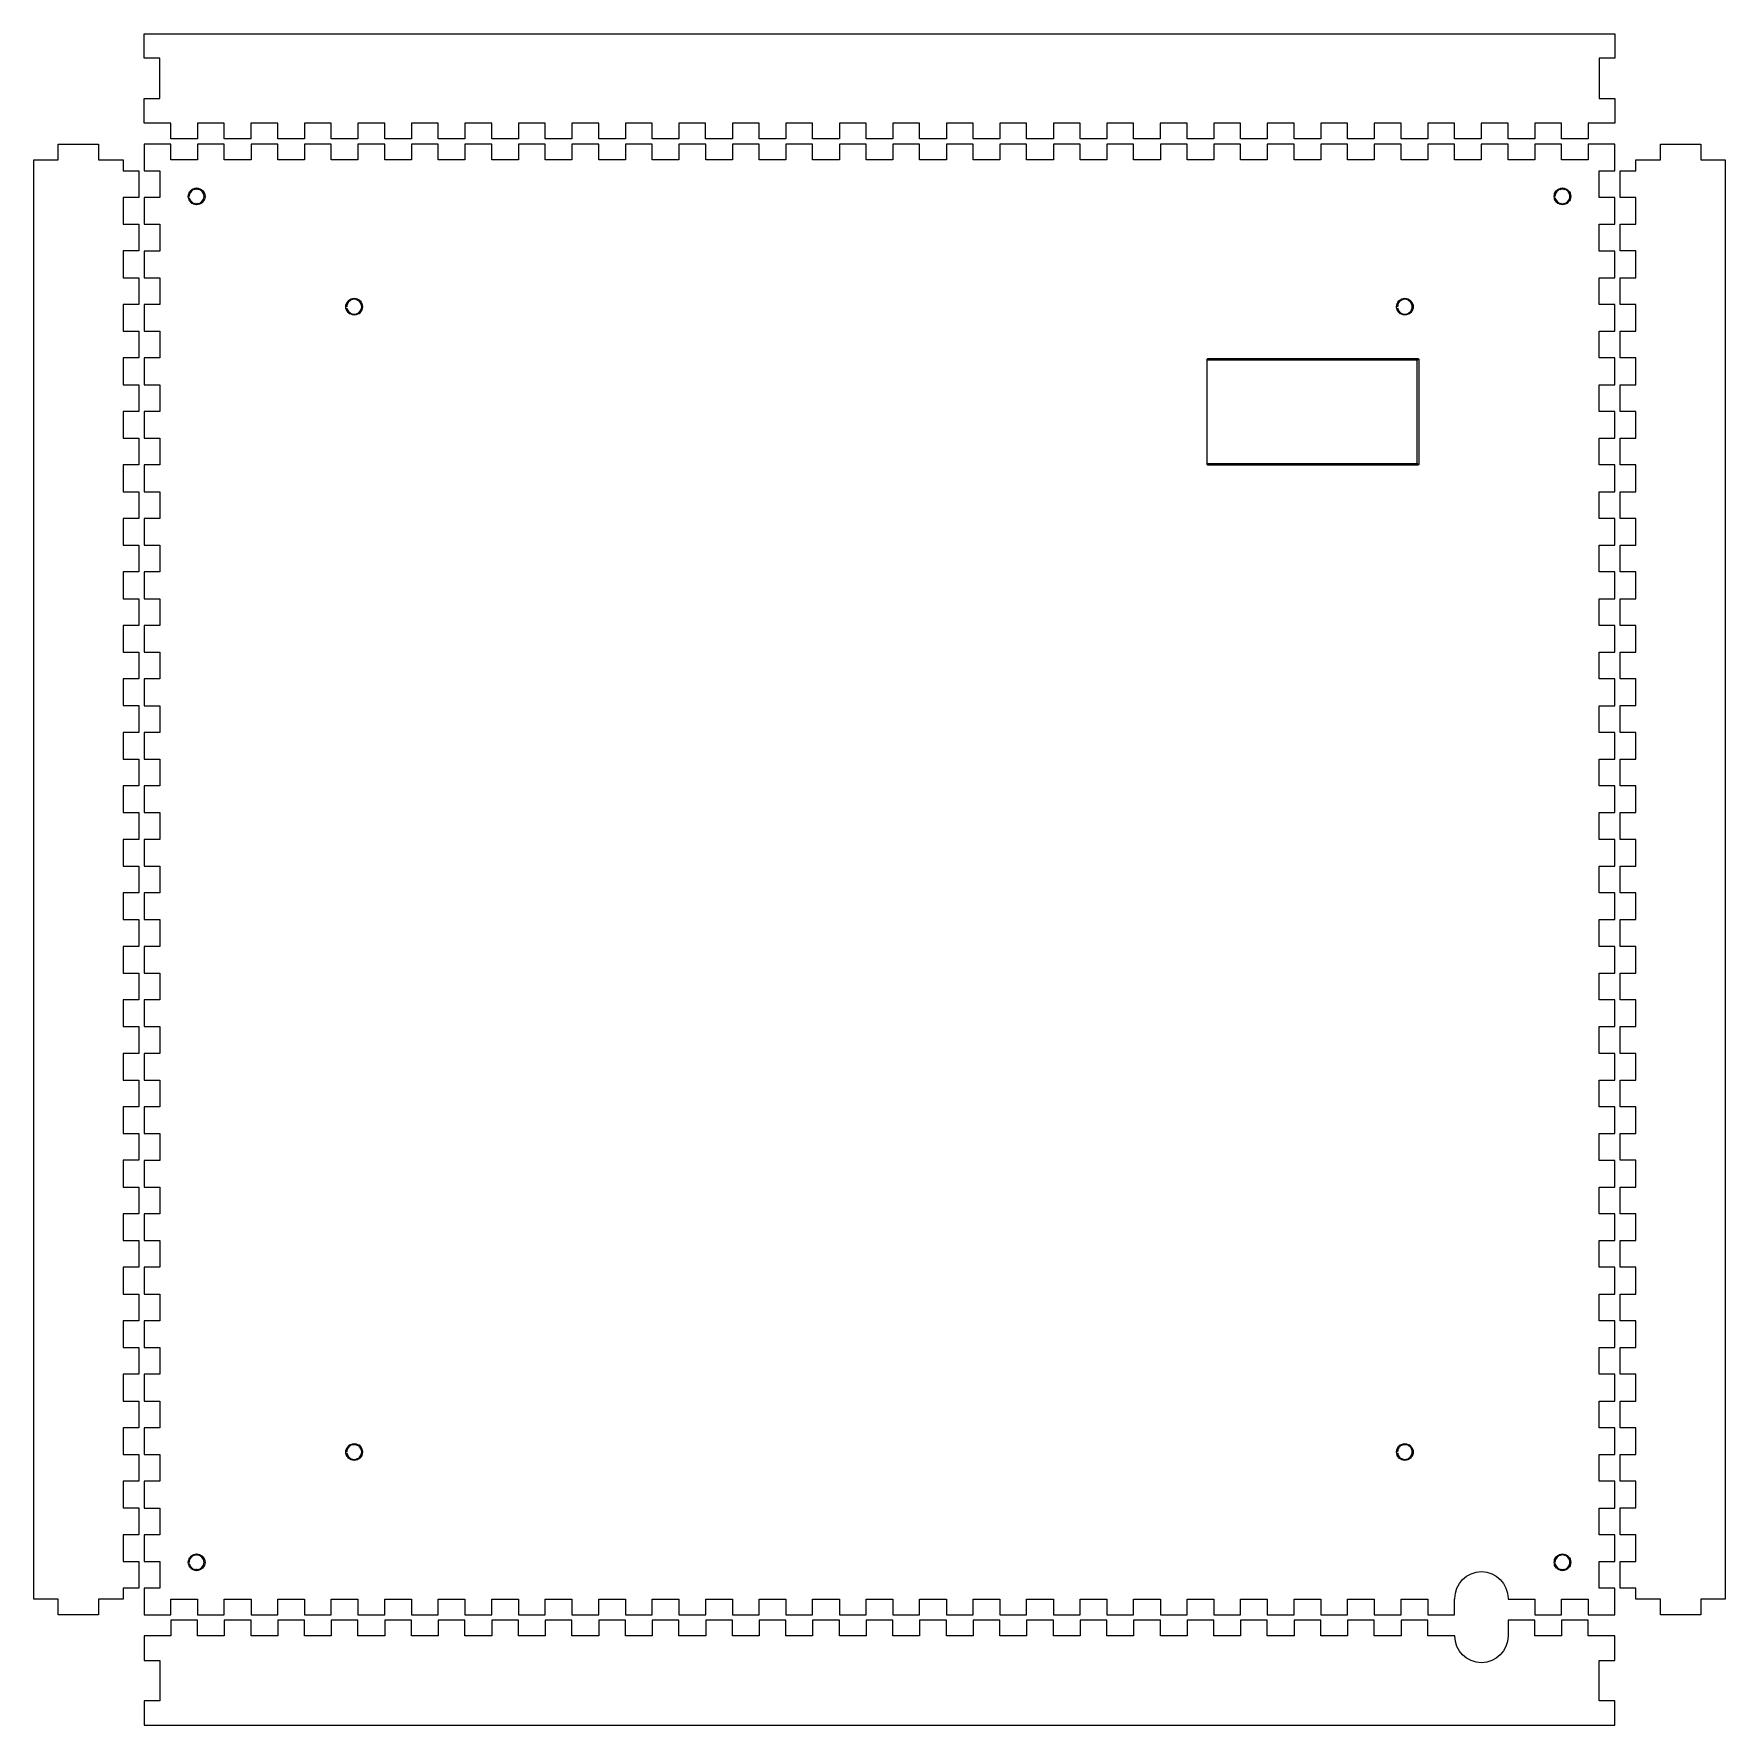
# Model space of a CAD drawing. Extents: x 4 to 326, y -29 to 293.
import ezdxf

# ---------------------------------------------------------------- set-up
doc = ezdxf.new("R2010")
doc.units = 0
doc.layers.add('Layer_1', color=7, linetype='CONTINUOUS')

msp = doc.modelspace()

# ---------------------------------------------------------------- linework, layer by layer
at = {"layer": 'Layer_1', "color": 7}
for p, q in [((25.000007, 288.333333), (24.999217, 292.974585)), ((24.999217, 292.974585), (303.575635, 292.949171)), ((303.575635, 292.949171), (304.999446, 292.974585)), ((304.999446, 292.974585), (304.999446, 288.333333)), ((28.000007, 288.333333), (25.000007, 288.333333)), ((28.000007, 280.666666), (28.000007, 288.333333)), ((304.999446, 288.333333), (301.999424, 288.333333)), ((301.999424, 288.333333), (301.999424, 280.666666)), ((25.000007, 275.999999), (25.000007, 280.666666)), ((25.000007, 280.666666), (28.000007, 280.666666)), ((301.999424, 280.666666), (304.999446, 280.666666)), ((304.999446, 280.666666), (304.999446, 275.999999)), ((30.090353, 275.999999), (24.999443, 275.999999)), ((30.090353, 272.999999), (30.090353, 275.999999)), ((40.272171, 275.999999), (35.181263, 275.999999)), ((35.181263, 275.999999), (35.181263, 272.999999)), ((40.272171, 272.999999), (40.272171, 275.999999)), ((50.45399, 275.999999), (45.363079, 275.999999)), ((45.363079, 275.999999), (45.363079, 272.999999)), ((50.45399, 272.999999), (50.45399, 275.999999)), ((60.635809, 275.999999), (55.544898, 275.999999)), ((55.544898, 275.999999), (55.544898, 272.999999)), ((60.635809, 272.999999), (60.635809, 275.999999)), ((70.817627, 275.999999), (65.726716, 275.999999)), ((65.726716, 275.999999), (65.726716, 272.999999)), ((70.817627, 272.999999), (70.817627, 275.999999)), ((80.999443, 275.999999), (75.908535, 275.999999)), ((75.908535, 275.999999), (75.908535, 272.999999)), ((80.999443, 272.999999), (80.999443, 275.999999)), ((91.181261, 275.999999), (86.090354, 275.999999)), ((86.090354, 275.999999), (86.090354, 272.999999)), ((91.181261, 272.999999), (91.181261, 275.999999)), ((101.36308, 275.999999), (96.272172, 275.999999)), ((96.272172, 275.999999), (96.272172, 272.999999)), ((101.36308, 272.999999), (101.36308, 275.999999)), ((111.544899, 275.999999), (106.453991, 275.999999)), ((106.453991, 275.999999), (106.453991, 272.999999)), ((111.544899, 272.999999), (111.544899, 275.999999)), ((121.726717, 275.999999), (116.635807, 275.999999)), ((116.635807, 275.999999), (116.635807, 272.999999)), ((121.726717, 272.999999), (121.726717, 275.999999)), ((131.908536, 275.999999), (126.817625, 275.999999)), ((126.817625, 275.999999), (126.817625, 272.999999)), ((131.908536, 272.999999), (131.908536, 275.999999)), ((142.090354, 275.999999), (136.999444, 275.999999)), ((136.999444, 275.999999), (136.999444, 272.999999)), ((142.090354, 272.999999), (142.090354, 275.999999)), ((152.27217, 275.999999), (147.181262, 275.999999)), ((147.181262, 275.999999), (147.181262, 272.999999)), ((152.27217, 272.999999), (152.27217, 275.999999)), ((162.453989, 275.999999), (157.363081, 275.999999)), ((157.363081, 275.999999), (157.363081, 272.999999)), ((162.453989, 272.999999), (162.453989, 275.999999)), ((172.635807, 275.999999), (167.5449, 275.999999)), ((167.5449, 275.999999), (167.5449, 272.999999)), ((172.635807, 272.999999), (172.635807, 275.999999)), ((182.817626, 275.999999), (177.726715, 275.999999)), ((177.726715, 275.999999), (177.726715, 272.999999)), ((182.817626, 272.999999), (182.817626, 275.999999)), ((192.999445, 275.999999), (187.908534, 275.999999)), ((187.908534, 275.999999), (187.908534, 272.999999)), ((192.999445, 272.999999), (192.999445, 275.999999)), ((203.181263, 275.999999), (198.090353, 275.999999)), ((198.090353, 275.999999), (198.090353, 272.999999)), ((203.181263, 272.999999), (203.181263, 275.999999)), ((213.363079, 275.999999), (208.272171, 275.999999)), ((208.272171, 275.999999), (208.272171, 272.999999)), ((213.363079, 272.999999), (213.363079, 275.999999)), ((223.544898, 275.999999), (218.45399, 275.999999)), ((218.45399, 275.999999), (218.45399, 272.999999)), ((223.544898, 272.999999), (223.544898, 275.999999)), ((233.726716, 275.999999), (228.635808, 275.999999)), ((228.635808, 275.999999), (228.635808, 272.999999)), ((233.726716, 272.999999), (233.726716, 275.999999)), ((243.908535, 275.999999), (238.817627, 275.999999)), ((238.817627, 275.999999), (238.817627, 272.999999)), ((243.908535, 272.999999), (243.908535, 275.999999)), ((254.090353, 275.999999), (248.999443, 275.999999)), ((248.999443, 275.999999), (248.999443, 272.999999)), ((254.090353, 272.999999), (254.090353, 275.999999)), ((264.272172, 275.999999), (259.181261, 275.999999)), ((259.181261, 275.999999), (259.181261, 272.999999)), ((264.272172, 272.999999), (264.272172, 275.999999)), ((274.453991, 275.999999), (269.36308, 275.999999)), ((269.36308, 275.999999), (269.36308, 272.999999)), ((274.453991, 272.999999), (274.453991, 275.999999)), ((284.635787, 275.999999), (279.544899, 275.999999)), ((279.544899, 275.999999), (279.544899, 272.999999)), ((284.635787, 272.999999), (284.635787, 275.999999)), ((294.817631, 275.999999), (289.726709, 275.999999)), ((289.726709, 275.999999), (289.726709, 272.999999)), ((294.817631, 272.999999), (294.817631, 275.999999)), ((304.999446, 275.999999), (299.908524, 275.999999)), ((299.908524, 275.999999), (299.908524, 272.999999)), ((8.666669, 269.000001), (8.666669, 272.000001)), ((8.666669, 272.000001), (16.333336, 272.000001)), ((16.333336, 272.000001), (16.333336, 269.000001)), ((25.003125, 271.996874), (25.003125, 266.908054)), ((30.091944, 271.996874), (25.003125, 271.996874)), ((25.003125, 271.996874), (25.003125, 271.996874)), ((35.181263, 272.999999), (30.090353, 272.999999)), ((30.091944, 268.998263), (30.091944, 271.996874)), ((40.269583, 271.996874), (35.180764, 271.996874)), ((35.180764, 271.996874), (35.180764, 268.998263)), ((40.269583, 268.998263), (40.269583, 271.996874)), ((45.363079, 272.999999), (40.272171, 272.999999)), ((50.456042, 271.996874), (45.367222, 271.996874)), ((45.367222, 271.996874), (45.367222, 268.998263)), ((55.544898, 272.999999), (50.45399, 272.999999)), ((50.456042, 268.998263), (50.456042, 271.996874)), ((60.633681, 271.996874), (55.544861, 271.996874)), ((55.544861, 271.996874), (55.544861, 268.998263)), ((60.633681, 268.998263), (60.633681, 271.996874)), ((65.726716, 272.999999), (60.635809, 272.999999)), ((70.820139, 271.996874), (65.731319, 271.996874)), ((65.731319, 271.996874), (65.731319, 268.998263)), ((75.908535, 272.999999), (70.817627, 272.999999)), ((70.820139, 268.998263), (70.820139, 271.996874)), ((80.997778, 271.996874), (75.908958, 271.996874)), ((75.908958, 271.996874), (75.908958, 268.998263)), ((80.997778, 268.998263), (80.997778, 271.996874)), ((86.090354, 272.999999), (80.999443, 272.999999)), ((91.184236, 271.996874), (86.086597, 271.996874)), ((86.086597, 271.996874), (86.086597, 268.998263)), ((96.272172, 272.999999), (91.181261, 272.999999)), ((91.184236, 268.998263), (91.184236, 271.996874)), ((101.361875, 271.996874), (96.273056, 271.996874)), ((96.273056, 271.996874), (96.273056, 268.998263)), ((101.361875, 268.998263), (101.361875, 271.996874)), ((106.453991, 272.999999), (101.36308, 272.999999)), ((111.548333, 271.996874), (106.450694, 271.996874)), ((106.450694, 271.996874), (106.450694, 268.998263)), ((116.635807, 272.999999), (111.544899, 272.999999)), ((111.548333, 268.998263), (111.548333, 271.996874)), ((121.725972, 271.996874), (116.637153, 271.996874)), ((116.637153, 271.996874), (116.637153, 268.998263)), ((121.725972, 268.998263), (121.725972, 271.996874)), ((126.817625, 272.999999), (121.726717, 272.999999)), ((131.912431, 271.996874), (126.814792, 271.996874)), ((126.814792, 271.996874), (126.814792, 268.998263)), ((136.999444, 272.999999), (131.908536, 272.999999)), ((131.912431, 268.998263), (131.912431, 271.996874)), ((142.090069, 271.996874), (137.00125, 271.996874)), ((137.00125, 271.996874), (137.00125, 268.998263)), ((142.090069, 268.998263), (142.090069, 271.996874)), ((147.181262, 272.999999), (142.090354, 272.999999)), ((152.276528, 271.996874), (147.178889, 271.996874)), ((147.178889, 271.996874), (147.178889, 268.998263)), ((157.363081, 272.999999), (152.27217, 272.999999)), ((152.276528, 268.998263), (152.276528, 271.996874)), ((162.454167, 271.996874), (157.365347, 271.996874)), ((157.365347, 271.996874), (157.365347, 268.998263)), ((167.5449, 272.999999), (162.453989, 272.999999)), ((162.454167, 268.998263), (162.454167, 271.996874)), ((172.640625, 271.996874), (167.542986, 271.996874)), ((167.542986, 271.996874), (167.542986, 268.998263)), ((177.726715, 272.999999), (172.635807, 272.999999)), ((172.640625, 268.998263), (172.640625, 271.996874)), ((182.818264, 271.996874), (177.729444, 271.996874)), ((177.729444, 271.996874), (177.729444, 268.998263)), ((187.908534, 272.999999), (182.817626, 272.999999)), ((182.818264, 268.998263), (182.818264, 271.996874)), ((192.995903, 271.996874), (187.907083, 271.996874)), ((187.907083, 271.996874), (187.907083, 268.998263)), ((192.995903, 268.998263), (192.995903, 271.996874)), ((198.090353, 272.999999), (192.999445, 272.999999)), ((203.182361, 271.996874), (198.093542, 271.996874)), ((198.093542, 271.996874), (198.093542, 268.998263)), ((208.272171, 272.999999), (203.181263, 272.999999)), ((203.182361, 268.998263), (203.182361, 271.996874)), ((213.36, 271.996874), (208.271181, 271.996874)), ((208.271181, 271.996874), (208.271181, 268.998263)), ((213.36, 268.998263), (213.36, 271.996874)), ((218.45399, 272.999999), (213.363079, 272.999999)), ((223.546458, 271.996874), (218.457639, 271.996874)), ((218.457639, 271.996874), (218.457639, 268.998263)), ((228.635808, 272.999999), (223.544898, 272.999999)), ((223.546458, 268.998263), (223.546458, 271.996874)), ((233.724097, 271.996874), (228.635278, 271.996874)), ((228.635278, 271.996874), (228.635278, 268.998263)), ((233.724097, 268.998263), (233.724097, 271.996874)), ((238.817627, 272.999999), (233.726716, 272.999999)), ((243.910556, 271.996874), (238.821736, 271.996874)), ((238.821736, 271.996874), (238.821736, 268.998263)), ((248.999443, 272.999999), (243.908535, 272.999999)), ((243.910556, 268.998263), (243.910556, 271.996874)), ((254.088194, 271.996874), (248.999375, 271.996874)), ((248.999375, 271.996874), (248.999375, 268.998263)), ((254.088194, 268.998263), (254.088194, 271.996874)), ((259.181261, 272.999999), (254.090353, 272.999999)), ((264.274653, 271.996874), (259.185833, 271.996874)), ((259.185833, 271.996874), (259.185833, 268.998263)), ((269.36308, 272.999999), (264.272172, 272.999999)), ((264.274653, 268.998263), (264.274653, 271.996874)), ((274.452292, 271.996874), (269.363472, 271.996874)), ((269.363472, 271.996874), (269.363472, 268.998263)), ((274.452292, 268.998263), (274.452292, 271.996874)), ((279.544899, 272.999999), (274.453991, 272.999999)), ((284.63875, 271.996874), (279.541111, 271.996874)), ((279.541111, 271.996874), (279.541111, 268.998263)), ((289.726709, 272.999999), (284.635787, 272.999999)), ((284.63875, 268.998263), (284.63875, 271.996874)), ((294.816389, 271.996874), (289.727584, 271.996874)), ((289.727584, 271.996874), (289.727584, 268.998263)), ((294.816389, 268.998263), (294.816389, 271.996874)), ((299.908524, 272.999999), (294.817631, 272.999999)), ((305.002861, 271.996874), (299.905194, 271.996874)), ((299.905194, 271.996874), (299.905194, 268.998263)), ((305.002861, 266.908054), (305.002861, 271.996874)), ((313.66666, 269.000112), (313.66666, 272.000112)), ((313.66666, 272.000112), (321.33334, 272.000112)), ((321.33334, 272.000112), (321.33334, 269.000112)), ((4.025322, -4.998945), (4.050646, 267.647869)), ((4.050646, 267.647869), (4.025325, 269.004293)), ((4.025325, 269.004293), (8.666669, 269.000001)), ((16.333336, 269.000001), (21.000003, 269.000001)), ((21.000003, 269.001045), (21.000003, 266.910136)), ((35.180764, 268.998263), (30.091944, 268.998263)), ((45.367222, 268.998263), (40.269583, 268.998263)), ((55.544861, 268.998263), (50.456042, 268.998263)), ((65.731319, 268.998263), (60.633681, 268.998263)), ((75.908958, 268.998263), (70.820139, 268.998263)), ((86.086597, 268.998263), (80.997778, 268.998263)), ((96.273056, 268.998263), (91.184236, 268.998263)), ((106.450694, 268.998263), (101.361875, 268.998263)), ((116.637153, 268.998263), (111.548333, 268.998263)), ((126.814792, 268.998263), (121.725972, 268.998263)), ((137.00125, 268.998263), (131.912431, 268.998263)), ((147.178889, 268.998263), (142.090069, 268.998263)), ((157.365347, 268.998263), (152.276528, 268.998263)), ((167.542986, 268.998263), (162.454167, 268.998263)), ((177.729444, 268.998263), (172.640625, 268.998263)), ((187.907083, 268.998263), (182.818264, 268.998263)), ((198.093542, 268.998263), (192.995903, 268.998263)), ((208.271181, 268.998263), (203.182361, 268.998263)), ((218.457639, 268.998263), (213.36, 268.998263)), ((228.635278, 268.998263), (223.546458, 268.998263)), ((238.821736, 268.998263), (233.724097, 268.998263)), ((248.999375, 268.998263), (243.910556, 268.998263)), ((259.185833, 268.998263), (254.088194, 268.998263)), ((269.363472, 268.998263), (264.274653, 268.998263)), ((279.541111, 268.998263), (274.452292, 268.998263)), ((289.727584, 268.998263), (284.63875, 268.998263)), ((299.905194, 268.998263), (294.816389, 268.998263)), ((309.000003, 266.909204), (309.000003, 269.000112)), ((309.000003, 269.000112), (313.66666, 269.000112)), ((321.33334, 269.000112), (325.974682, 269.00079)), ((325.974682, 269.00079), (325.949282, 267.640734)), ((325.949282, 267.640734), (325.974682, -5.002967)), ((21.000003, 266.910136), (24.000003, 266.910136)), ((24.000003, 266.910136), (24.000003, 261.819225)), ((25.003125, 266.908054), (28.001736, 266.908054)), ((28.001736, 266.908054), (28.001736, 261.819235)), ((302.00425, 261.819235), (302.00425, 266.908054)), ((302.00425, 266.908054), (305.002861, 266.908054)), ((306.000009, 261.818293), (306.000009, 266.909204)), ((306.000009, 266.909204), (309.000003, 266.909204)), ((24.000003, 261.819225), (21.000003, 261.819225)), ((21.000003, 261.819225), (21.000003, 256.728317)), ((28.001736, 261.819235), (25.003125, 261.819235)), ((25.003125, 261.819235), (25.003125, 256.730415)), ((33.393267, 262.058424), (33.449743, 262.340796)), ((33.393267, 262.001949), (33.393267, 262.058424)), ((33.449743, 261.719577), (33.393267, 262.001949)), ((33.393267, 262.001949), (33.393267, 262.001949)), ((33.449743, 262.340796), (33.562691, 262.623168)), ((33.449743, 262.340796), (33.449743, 262.340796)), ((33.562691, 261.437205), (33.449743, 261.719577)), ((33.449743, 261.719577), (33.449743, 261.719577)), ((33.562691, 262.679644), (33.675639, 262.90554)), ((33.562691, 261.380733), (33.562691, 261.437205)), ((33.675639, 261.154834), (33.562691, 261.380733)), ((33.732114, 262.566693), (33.619166, 262.284321)), ((33.619166, 262.284321), (33.619166, 262.340796)), ((33.619166, 262.340796), (33.619166, 262.001949)), ((33.619166, 262.001949), (33.619166, 262.058424)), ((33.619166, 261.719577), (33.619166, 261.776053)), ((33.619166, 261.776053), (33.732114, 261.493681)), ((33.675639, 262.90554), (33.901538, 263.131436)), ((33.675639, 262.90554), (33.675639, 262.90554)), ((33.845063, 262.849064), (33.675639, 262.566693)), ((33.675639, 262.566693), (33.732114, 262.566693)), ((33.732114, 261.493681), (33.675639, 261.493681)), ((33.675639, 261.493681), (33.845063, 261.211309)), ((33.901538, 260.928937), (33.675639, 261.154834)), ((33.675639, 261.154834), (33.675639, 261.154834)), ((34.014486, 263.018488), (33.845063, 262.792592)), ((33.845063, 262.792592), (33.845063, 262.849064)), ((33.845063, 261.211309), (33.845063, 261.267782)), ((33.845063, 261.267782), (34.014486, 261.041885)), ((33.901538, 263.131436), (34.127434, 263.357335)), ((33.901538, 263.131436), (33.901538, 263.131436)), ((33.901538, 260.872462), (33.901538, 260.928937)), ((34.127434, 260.703038), (33.901538, 260.872462)), ((34.240383, 263.187912), (34.014486, 263.018488)), ((34.014486, 263.018488), (34.014486, 263.018488)), ((34.014486, 261.041885), (34.014486, 261.041885)), ((34.014486, 261.041885), (34.240383, 260.872462)), ((34.127434, 263.357335), (34.353333, 263.470283)), ((34.127434, 263.357335), (34.127434, 263.357335)), ((34.466282, 263.357335), (34.18391, 263.187912)), ((34.18391, 263.187912), (34.240383, 263.187912)), ((34.240383, 260.872462), (34.18391, 260.872462)), ((34.18391, 260.872462), (34.466282, 260.703038)), ((34.409806, 263.470283), (34.692178, 263.583232)), ((34.748653, 263.413808), (34.466282, 263.30086)), ((34.466282, 263.30086), (34.466282, 263.357335)), ((34.692178, 263.583232), (34.97455, 263.639707)), ((34.692178, 263.583232), (34.692178, 263.583232)), ((35.031025, 263.413808), (34.692178, 263.413808)), ((34.692178, 263.413808), (34.748653, 263.413808)), ((34.97455, 263.639707), (35.031025, 263.639707)), ((35.313397, 263.413808), (34.97455, 263.413808)), ((34.97455, 263.413808), (35.031025, 263.413808)), ((35.031025, 263.639707), (35.313397, 263.583232)), ((35.539293, 263.30086), (35.256922, 263.413808)), ((35.256922, 263.413808), (35.313397, 263.413808)), ((35.313397, 263.583232), (35.313397, 263.583232)), ((35.313397, 263.583232), (35.595769, 263.470283)), ((35.821668, 263.187912), (35.539293, 263.357335)), ((35.539293, 263.357335), (35.539293, 263.30086)), ((35.539293, 260.703038), (35.821668, 260.872462)), ((35.595769, 263.470283), (35.652244, 263.470283)), ((35.652244, 263.470283), (35.878141, 263.357335)), ((35.991089, 263.018488), (35.765192, 263.187912)), ((35.765192, 263.187912), (35.821668, 263.187912)), ((35.765192, 260.872462), (35.991089, 261.041885)), ((35.821668, 260.872462), (35.765192, 260.872462)), ((35.878141, 263.357335), (35.878141, 263.357335)), ((35.878141, 263.357335), (36.10404, 263.131436)), ((36.10404, 260.872462), (35.878141, 260.703038)), ((36.160512, 262.792592), (35.991089, 263.018488)), ((35.991089, 263.018488), (35.991089, 263.018488)), ((35.991089, 261.041885), (36.160512, 261.267782)), ((35.991089, 261.041885), (35.991089, 261.041885)), ((36.10404, 263.131436), (36.160512, 263.131436)), ((36.160512, 260.928937), (36.10404, 260.872462)), ((36.160512, 263.131436), (36.329936, 262.90554)), ((36.329936, 262.566693), (36.160512, 262.849064)), ((36.160512, 262.849064), (36.160512, 262.792592)), ((36.160512, 261.211309), (36.329936, 261.493681)), ((36.160512, 261.267782), (36.160512, 261.211309)), ((36.329936, 261.154834), (36.160512, 260.928937)), ((36.329936, 262.90554), (36.329936, 262.90554)), ((36.329936, 262.90554), (36.442884, 262.679644)), ((36.386412, 262.284321), (36.329936, 262.566693)), ((36.329936, 262.566693), (36.329936, 262.566693)), ((36.329936, 261.493681), (36.386412, 261.776053)), ((36.329936, 261.493681), (36.329936, 261.493681)), ((36.442884, 261.380733), (36.329936, 261.154834)), ((36.329936, 261.154834), (36.329936, 261.154834)), ((36.442884, 262.001949), (36.386412, 262.340796)), ((36.386412, 262.340796), (36.386412, 262.284321)), ((36.386412, 261.719577), (36.442884, 262.058424)), ((36.386412, 261.776053), (36.386412, 261.719577)), ((36.442884, 262.058424), (36.442884, 262.001949)), ((36.49936, 261.437205), (36.442884, 261.380733)), ((36.49936, 262.623168), (36.555832, 262.340796)), ((36.555832, 261.719577), (36.49936, 261.437205)), ((36.555832, 262.340796), (36.555832, 262.340796)), ((36.555832, 262.340796), (36.612308, 262.058424)), ((36.612308, 262.001949), (36.555832, 261.719577)), ((36.555832, 261.719577), (36.555832, 261.719577)), ((36.612308, 262.058424), (36.612308, 262.001949)), ((293.401327, 262.058424), (293.457799, 262.340796)), ((293.401327, 262.001949), (293.401327, 262.058424)), ((293.457799, 261.719577), (293.401327, 262.001949)), ((293.401327, 262.001949), (293.401327, 262.001949)), ((293.457799, 262.340796), (293.514272, 262.623168)), ((293.457799, 262.340796), (293.457799, 262.340796)), ((293.514272, 261.437205), (293.457799, 261.719577)), ((293.457799, 261.719577), (293.457799, 261.719577)), ((293.570745, 262.679644), (293.68369, 262.90554)), ((293.627217, 262.340796), (293.570745, 262.001949)), ((293.570745, 262.001949), (293.570745, 262.058424)), ((293.68369, 261.154834), (293.570745, 261.380733)), ((293.68369, 262.566693), (293.627217, 262.284321)), ((293.627217, 262.284321), (293.627217, 262.340796)), ((293.627217, 261.719577), (293.627217, 261.776053)), ((293.627217, 261.776053), (293.68369, 261.493681)), ((293.68369, 262.90554), (293.853108, 263.131436)), ((293.68369, 262.90554), (293.68369, 262.90554)), ((293.853108, 262.849064), (293.68369, 262.566693)), ((293.68369, 262.566693), (293.68369, 262.566693)), ((293.68369, 261.493681), (293.68369, 261.493681)), ((293.68369, 261.493681), (293.853108, 261.211309)), ((293.853108, 260.928937), (293.68369, 261.154834)), ((293.68369, 261.154834), (293.68369, 261.154834)), ((294.022554, 263.018488), (293.853108, 262.792592)), ((293.853108, 262.792592), (293.853108, 262.849064)), ((293.853108, 261.211309), (293.853108, 261.267782)), ((293.853108, 261.267782), (294.022554, 261.041885)), ((293.909609, 263.131436), (294.1355, 263.357335)), ((294.1355, 260.703038), (293.909609, 260.872462)), ((294.248445, 263.187912), (294.022554, 263.018488)), ((294.022554, 263.018488), (294.022554, 263.018488)), ((294.022554, 261.041885), (294.022554, 261.041885)), ((294.022554, 261.041885), (294.248445, 260.872462)), ((294.1355, 263.357335), (294.36139, 263.470283)), ((294.1355, 263.357335), (294.1355, 263.357335)), ((294.474336, 263.357335), (294.191972, 263.187912)), ((294.191972, 263.187912), (294.248445, 263.187912)), ((294.248445, 260.872462), (294.191972, 260.872462)), ((294.191972, 260.872462), (294.474336, 260.703038)), ((294.36139, 263.470283), (294.417863, 263.470283)), ((294.417863, 263.470283), (294.700226, 263.583232)), ((294.756699, 263.413808), (294.474336, 263.30086)), ((294.474336, 263.30086), (294.474336, 263.357335)), ((294.700226, 263.583232), (294.982618, 263.639707)), ((294.700226, 263.583232), (294.700226, 263.583232)), ((295.03909, 263.413808), (294.700226, 263.413808)), ((294.700226, 263.413808), (294.756699, 263.413808)), ((295.321454, 263.413808), (294.982618, 263.413808)), ((294.982618, 263.413808), (295.03909, 263.413808)), ((295.03909, 263.639707), (295.321454, 263.583232)), ((295.547344, 263.30086), (295.264981, 263.413808)), ((295.264981, 263.413808), (295.321454, 263.413808)), ((295.321454, 263.583232), (295.321454, 263.583232)), ((295.321454, 263.583232), (295.603817, 263.470283)), ((295.829736, 263.187912), (295.547344, 263.357335)), ((295.547344, 263.357335), (295.547344, 263.30086)), ((295.547344, 260.703038), (295.829736, 260.872462)), ((295.66029, 263.470283), (295.886209, 263.357335)), ((295.999154, 263.018488), (295.773263, 263.187912)), ((295.773263, 263.187912), (295.829736, 263.187912)), ((295.773263, 260.872462), (295.999154, 261.041885)), ((295.829736, 260.872462), (295.773263, 260.872462)), ((295.886209, 263.357335), (295.886209, 263.357335)), ((295.886209, 263.357335), (296.112099, 263.131436)), ((296.112099, 260.872462), (295.886209, 260.703038)), ((296.168572, 262.792592), (295.999154, 263.018488)), ((295.999154, 263.018488), (295.999154, 263.018488)), ((295.999154, 261.041885), (296.168572, 261.267782)), ((295.999154, 261.041885), (295.999154, 261.041885)), ((296.112099, 263.131436), (296.112099, 263.131436)), ((296.112099, 263.131436), (296.33799, 262.90554)), ((296.33799, 261.154834), (296.112099, 260.928937)), ((296.112099, 260.928937), (296.112099, 260.872462)), ((296.33799, 262.566693), (296.168572, 262.849064)), ((296.168572, 262.849064), (296.168572, 262.792592)), ((296.168572, 261.211309), (296.33799, 261.493681)), ((296.168572, 261.267782), (296.168572, 261.211309)), ((296.394463, 262.284321), (296.281517, 262.566693)), ((296.281517, 262.566693), (296.33799, 262.566693)), ((296.281517, 261.493681), (296.394463, 261.776053)), ((296.33799, 261.493681), (296.281517, 261.493681)), ((296.33799, 262.90554), (296.33799, 262.90554)), ((296.33799, 262.90554), (296.450935, 262.679644)), ((296.450935, 261.380733), (296.33799, 261.154834)), ((296.33799, 261.154834), (296.33799, 261.154834)), ((296.394463, 262.001949), (296.394463, 262.340796)), ((296.394463, 262.340796), (296.394463, 262.284321)), ((296.394463, 261.719577), (296.394463, 262.058424)), ((296.394463, 262.058424), (296.394463, 262.001949)), ((296.394463, 261.776053), (296.394463, 261.719577)), ((296.450935, 262.623168), (296.563881, 262.340796)), ((296.563881, 261.719577), (296.450935, 261.437205)), ((296.450935, 261.437205), (296.450935, 261.380733)), ((296.563881, 262.340796), (296.563881, 262.340796)), ((296.563881, 262.340796), (296.620353, 262.058424)), ((296.620353, 262.001949), (296.563881, 261.719577)), ((296.563881, 261.719577), (296.563881, 261.719577)), ((296.620353, 262.058424), (296.620353, 262.001949)), ((305.002861, 261.819235), (302.00425, 261.819235)), ((305.002861, 256.730415), (305.002861, 261.819235)), ((309.000003, 261.818293), (306.000009, 261.818293)), ((309.000003, 256.727385), (309.000003, 261.818293)), ((34.353333, 260.59009), (34.127434, 260.703038)), ((34.127434, 260.703038), (34.127434, 260.703038)), ((34.692178, 260.477142), (34.409806, 260.533614)), ((34.466282, 260.703038), (34.466282, 260.703038)), ((34.466282, 260.703038), (34.748653, 260.646565)), ((34.748653, 260.646565), (34.692178, 260.646565)), ((34.692178, 260.646565), (35.031025, 260.59009)), ((34.97455, 260.420666), (34.692178, 260.477142)), ((34.692178, 260.477142), (34.692178, 260.477142)), ((34.97455, 260.59009), (35.313397, 260.646565)), ((35.031025, 260.59009), (34.97455, 260.59009)), ((35.031025, 260.420666), (34.97455, 260.420666)), ((35.313397, 260.477142), (35.031025, 260.420666)), ((35.256922, 260.646565), (35.539293, 260.703038)), ((35.313397, 260.646565), (35.256922, 260.646565)), ((35.595769, 260.533614), (35.313397, 260.477142)), ((35.313397, 260.477142), (35.313397, 260.477142)), ((35.539293, 260.703038), (35.539293, 260.703038)), ((35.652244, 260.59009), (35.595769, 260.533614)), ((35.878141, 260.703038), (35.652244, 260.59009)), ((35.878141, 260.703038), (35.878141, 260.703038)), ((294.36139, 260.59009), (294.1355, 260.703038)), ((294.1355, 260.703038), (294.1355, 260.703038)), ((294.417863, 260.533614), (294.36139, 260.59009)), ((294.700226, 260.477142), (294.417863, 260.533614)), ((294.474336, 260.703038), (294.474336, 260.703038)), ((294.474336, 260.703038), (294.756699, 260.646565)), ((294.756699, 260.646565), (294.700226, 260.646565)), ((294.700226, 260.646565), (295.03909, 260.59009)), ((294.982618, 260.420666), (294.700226, 260.477142)), ((294.700226, 260.477142), (294.700226, 260.477142)), ((294.982618, 260.59009), (295.321454, 260.646565)), ((295.03909, 260.59009), (294.982618, 260.59009)), ((295.321454, 260.477142), (295.03909, 260.420666)), ((295.264981, 260.646565), (295.547344, 260.703038)), ((295.321454, 260.646565), (295.264981, 260.646565)), ((295.603817, 260.533614), (295.321454, 260.477142)), ((295.321454, 260.477142), (295.321454, 260.477142)), ((295.547344, 260.703038), (295.547344, 260.703038)), ((295.886209, 260.703038), (295.66029, 260.59009)), ((295.886209, 260.703038), (295.886209, 260.703038)), ((21.000003, 256.728317), (24.000003, 256.728317)), ((24.000003, 256.728317), (24.000003, 251.63741)), ((25.003125, 256.730415), (28.001736, 256.730415)), ((28.001736, 256.730415), (28.001736, 251.632776)), ((302.00425, 251.632776), (302.00425, 256.730415)), ((302.00425, 256.730415), (305.002861, 256.730415)), ((306.000009, 251.636477), (306.000009, 256.727385)), ((306.000009, 256.727385), (309.000003, 256.727385)), ((24.000003, 251.63741), (21.000003, 251.63741)), ((21.000003, 251.63741), (21.000003, 246.546499)), ((28.001736, 251.632776), (25.003125, 251.632776)), ((25.003125, 251.632776), (25.003125, 246.543957)), ((305.002861, 251.632776), (302.00425, 251.632776)), ((305.002861, 246.543957), (305.002861, 251.632776)), ((309.000003, 251.636477), (306.000009, 251.636477)), ((309.000003, 246.545566), (309.000003, 251.636477)), ((21.000003, 246.546499), (24.000003, 246.546499)), ((24.000003, 246.546499), (24.000003, 241.455591)), ((25.003125, 246.543957), (28.001736, 246.543957)), ((28.001736, 246.543957), (28.001736, 241.455138)), ((302.00425, 241.455138), (302.00425, 246.543957)), ((302.00425, 246.543957), (305.002861, 246.543957)), ((306.000009, 241.454658), (306.000009, 246.545566)), ((306.000009, 246.545566), (309.000003, 246.545566)), ((63.43764, 241.332326), (63.550588, 241.614698)), ((63.550588, 241.671171), (63.663536, 241.89707)), ((63.550588, 241.614698), (63.550588, 241.671171)), ((63.720012, 241.558223), (63.607064, 241.275851)), ((63.720012, 241.89707), (63.889436, 242.122966)), ((63.83296, 241.840595), (63.720012, 241.558223)), ((63.720012, 241.558223), (63.720012, 241.558223)), ((64.002384, 242.010018), (63.83296, 241.784122)), ((63.83296, 241.784122), (63.83296, 241.840595)), ((63.889436, 242.179442), (64.115332, 242.348865)), ((64.22828, 242.179442), (64.002384, 242.010018)), ((64.002384, 242.010018), (64.002384, 242.010018)), ((64.115332, 242.348865), (64.397704, 242.461814)), ((64.115332, 242.348865), (64.115332, 242.348865)), ((64.454179, 242.348865), (64.22828, 242.179442)), ((64.22828, 242.179442), (64.22828, 242.179442)), ((64.397704, 242.518289), (64.680076, 242.574762)), ((64.397704, 242.461814), (64.397704, 242.518289)), ((64.736551, 242.405338), (64.454179, 242.348865)), ((64.454179, 242.348865), (64.454179, 242.348865)), ((64.680076, 242.574762), (65.018923, 242.631237)), ((64.680076, 242.574762), (64.680076, 242.574762)), ((65.018923, 242.461814), (64.736551, 242.405338)), ((64.736551, 242.405338), (64.736551, 242.405338)), ((65.018923, 242.631237), (65.018923, 242.631237)), ((65.018923, 242.631237), (65.301295, 242.574762)), ((65.301295, 242.405338), (65.018923, 242.461814)), ((65.018923, 242.461814), (65.018923, 242.461814)), ((65.301295, 242.574762), (65.35777, 242.574762)), ((65.583666, 242.348865), (65.301295, 242.405338)), ((65.301295, 242.405338), (65.301295, 242.405338)), ((65.35777, 242.574762), (65.640142, 242.518289)), ((65.809563, 242.179442), (65.527191, 242.348865)), ((65.527191, 242.348865), (65.583666, 242.348865)), ((65.640142, 242.518289), (65.640142, 242.461814)), ((65.640142, 242.461814), (65.866038, 242.348865)), ((66.035462, 242.010018), (65.809563, 242.179442)), ((65.809563, 242.179442), (65.809563, 242.179442)), ((65.866038, 242.348865), (65.922514, 242.348865)), ((65.922514, 242.348865), (66.14841, 242.179442)), ((66.204886, 241.784122), (65.978986, 242.010018)), ((65.978986, 242.010018), (66.035462, 242.010018)), ((66.14841, 242.122966), (66.317834, 241.89707)), ((66.317834, 241.558223), (66.14841, 241.840595)), ((66.14841, 241.840595), (66.204886, 241.784122)), ((66.317834, 241.89707), (66.317834, 241.89707)), ((66.317834, 241.89707), (66.487257, 241.671171)), ((66.374306, 241.275851), (66.317834, 241.558223)), ((66.317834, 241.558223), (66.317834, 241.558223)), ((66.487257, 241.671171), (66.487257, 241.614698)), ((66.487257, 241.614698), (66.54373, 241.332326)), ((263.469902, 241.332326), (263.526377, 241.614698)), ((263.526377, 241.671171), (263.695801, 241.89707)), ((263.526377, 241.614698), (263.526377, 241.671171)), ((263.695801, 241.558223), (263.639325, 241.275851)), ((263.695801, 241.89707), (263.865225, 242.122966)), ((263.695801, 241.89707), (263.695801, 241.89707)), ((263.865225, 241.840595), (263.695801, 241.558223)), ((263.695801, 241.558223), (263.695801, 241.558223)), ((264.034645, 242.010018), (263.808749, 241.784122)), ((263.808749, 241.784122), (263.865225, 241.840595)), ((263.865225, 242.179442), (264.091121, 242.348865)), ((264.204069, 242.179442), (263.978173, 242.010018)), ((263.978173, 242.010018), (264.034645, 242.010018)), ((264.091121, 242.348865), (264.147596, 242.348865)), ((264.147596, 242.348865), (264.373493, 242.461814)), ((264.486441, 242.348865), (264.204069, 242.179442)), ((264.204069, 242.179442), (264.204069, 242.179442)), ((264.373493, 242.518289), (264.655864, 242.574762)), ((264.373493, 242.461814), (264.373493, 242.518289)), ((264.71234, 242.405338), (264.429968, 242.348865)), ((264.429968, 242.348865), (264.486441, 242.348865)), ((264.71234, 242.574762), (264.994712, 242.631237)), ((264.994712, 242.461814), (264.71234, 242.405338)), ((264.71234, 242.405338), (264.71234, 242.405338)), ((264.994712, 242.631237), (264.994712, 242.631237)), ((264.994712, 242.631237), (265.333556, 242.574762)), ((265.277084, 242.405338), (264.994712, 242.461814)), ((264.994712, 242.461814), (264.994712, 242.461814)), ((265.559455, 242.348865), (265.277084, 242.405338)), ((265.277084, 242.405338), (265.277084, 242.405338)), ((265.333556, 242.574762), (265.333556, 242.574762)), ((265.333556, 242.574762), (265.615928, 242.518289)), ((265.785352, 242.179442), (265.559455, 242.348865)), ((265.559455, 242.348865), (265.559455, 242.348865)), ((265.615928, 242.518289), (265.615928, 242.461814)), ((265.615928, 242.461814), (265.898303, 242.348865)), ((266.011251, 242.010018), (265.785352, 242.179442)), ((265.785352, 242.179442), (265.785352, 242.179442)), ((265.898303, 242.348865), (265.898303, 242.348865)), ((265.898303, 242.348865), (266.124199, 242.179442)), ((266.180674, 241.784122), (266.011251, 242.010018)), ((266.011251, 242.010018), (266.011251, 242.010018)), ((266.124199, 242.122966), (266.293623, 241.89707)), ((266.293623, 241.558223), (266.180674, 241.840595)), ((266.180674, 241.840595), (266.180674, 241.784122)), ((266.293623, 241.89707), (266.350095, 241.89707)), ((266.406571, 241.275851), (266.293623, 241.558223)), ((266.293623, 241.558223), (266.293623, 241.558223)), ((266.350095, 241.89707), (266.463046, 241.671171)), ((266.463046, 241.671171), (266.463046, 241.614698)), ((266.463046, 241.614698), (266.575994, 241.332326)), ((24.000003, 241.455591), (21.000003, 241.455591)), ((21.000003, 241.455591), (21.000003, 236.36468)), ((28.001736, 241.455138), (25.003125, 241.455138)), ((25.003125, 241.455138), (25.003125, 236.366318)), ((63.43764, 241.049955), (63.43764, 241.332326)), ((63.43764, 241.332326), (63.43764, 241.332326)), ((63.43764, 240.711107), (63.43764, 240.993479)), ((63.43764, 240.993479), (63.43764, 240.993479)), ((63.550588, 240.428736), (63.43764, 240.711107)), ((63.43764, 240.711107), (63.43764, 240.711107)), ((63.663536, 240.146364), (63.550588, 240.37226)), ((63.607064, 241.275851), (63.607064, 241.332326)), ((63.607064, 241.332326), (63.607064, 240.993479)), ((63.607064, 240.993479), (63.607064, 241.049955)), ((63.607064, 240.711107), (63.607064, 240.767583)), ((63.607064, 240.767583), (63.720012, 240.485211)), ((63.720012, 240.485211), (63.720012, 240.485211)), ((63.720012, 240.485211), (63.83296, 240.202839)), ((63.889436, 239.920467), (63.720012, 240.146364)), ((63.83296, 240.202839), (63.83296, 240.259312)), ((63.83296, 240.259312), (64.002384, 240.033416)), ((64.115332, 239.694568), (63.889436, 239.920467)), ((63.889436, 239.920467), (63.889436, 239.920467)), ((64.002384, 240.033416), (64.002384, 240.033416)), ((64.002384, 240.033416), (64.22828, 239.863992)), ((64.397704, 239.58162), (64.115332, 239.694568)), ((64.115332, 239.694568), (64.115332, 239.694568)), ((64.22828, 239.863992), (64.22828, 239.863992)), ((64.22828, 239.863992), (64.454179, 239.694568)), ((64.680076, 239.468672), (64.397704, 239.58162)), ((64.397704, 239.58162), (64.397704, 239.58162)), ((64.454179, 239.694568), (64.454179, 239.751044)), ((64.454179, 239.751044), (64.736551, 239.638096)), ((65.018923, 239.412197), (64.680076, 239.468672)), ((64.680076, 239.468672), (64.680076, 239.468672)), ((64.736551, 239.638096), (65.301295, 239.638096)), ((65.301295, 239.468672), (65.018923, 239.412197)), ((65.018923, 239.412197), (65.018923, 239.412197)), ((65.301295, 239.638096), (65.583666, 239.751044)), ((65.640142, 239.58162), (65.35777, 239.468672)), ((65.527191, 239.694568), (65.809563, 239.863992)), ((65.583666, 239.751044), (65.527191, 239.694568)), ((65.866038, 239.694568), (65.640142, 239.58162)), ((65.640142, 239.58162), (65.640142, 239.58162)), ((65.809563, 239.863992), (66.035462, 240.033416)), ((65.809563, 239.863992), (65.809563, 239.863992)), ((65.922514, 239.694568), (65.866038, 239.694568)), ((66.14841, 239.920467), (65.922514, 239.694568)), ((65.978986, 240.033416), (66.204886, 240.259312)), ((66.035462, 240.033416), (65.978986, 240.033416)), ((66.14841, 240.202839), (66.317834, 240.485211)), ((66.204886, 240.259312), (66.14841, 240.202839)), ((66.317834, 240.146364), (66.14841, 239.920467)), ((66.14841, 239.920467), (66.14841, 239.920467)), ((66.317834, 240.485211), (66.374306, 240.767583)), ((66.317834, 240.485211), (66.317834, 240.485211)), ((66.487257, 240.37226), (66.317834, 240.146364)), ((66.317834, 240.146364), (66.317834, 240.146364)), ((66.430782, 240.993479), (66.374306, 241.332326)), ((66.374306, 241.332326), (66.374306, 241.275851)), ((66.374306, 240.711107), (66.430782, 241.049955)), ((66.374306, 240.767583), (66.374306, 240.711107)), ((66.430782, 241.049955), (66.430782, 240.993479)), ((66.54373, 240.711107), (66.487257, 240.428736)), ((66.54373, 241.332326), (66.54373, 241.332326)), ((66.54373, 241.332326), (66.600205, 241.049955)), ((66.600205, 240.993479), (66.54373, 240.711107)), ((66.54373, 240.711107), (66.54373, 240.711107)), ((263.413429, 241.049955), (263.469902, 241.332326)), ((263.469902, 240.711107), (263.413429, 240.993479)), ((263.413429, 240.993479), (263.413429, 240.993479)), ((263.469902, 241.332326), (263.469902, 241.332326)), ((263.526377, 240.428736), (263.469902, 240.711107)), ((263.469902, 240.711107), (263.469902, 240.711107)), ((263.695801, 240.146364), (263.526377, 240.37226)), ((263.639325, 241.332326), (263.582853, 240.993479)), ((263.582853, 240.993479), (263.582853, 241.049955)), ((263.639325, 241.275851), (263.639325, 241.332326)), ((263.639325, 240.711107), (263.639325, 240.767583)), ((263.639325, 240.767583), (263.695801, 240.485211)), ((263.695801, 240.485211), (263.695801, 240.485211)), ((263.695801, 240.485211), (263.865225, 240.202839)), ((263.865225, 239.920467), (263.695801, 240.146364)), ((263.695801, 240.146364), (263.695801, 240.146364)), ((263.865225, 240.202839), (263.808749, 240.259312)), ((263.808749, 240.259312), (264.034645, 240.033416)), ((264.091121, 239.694568), (263.865225, 239.920467)), ((263.865225, 239.920467), (263.865225, 239.920467)), ((264.034645, 240.033416), (263.978173, 240.033416)), ((263.978173, 240.033416), (264.204069, 239.863992)), ((264.147596, 239.694568), (264.091121, 239.694568)), ((264.373493, 239.58162), (264.147596, 239.694568)), ((264.204069, 239.863992), (264.204069, 239.863992)), ((264.204069, 239.863992), (264.486441, 239.694568)), ((264.655864, 239.468672), (264.373493, 239.58162)), ((264.373493, 239.58162), (264.373493, 239.58162)), ((264.486441, 239.694568), (264.429968, 239.751044)), ((264.429968, 239.751044), (264.71234, 239.638096)), ((264.71234, 239.638096), (265.277084, 239.638096)), ((264.994712, 239.412197), (264.71234, 239.468672)), ((265.333556, 239.468672), (264.994712, 239.412197)), ((264.994712, 239.412197), (264.994712, 239.412197)), ((265.277084, 239.638096), (265.559455, 239.751044)), ((265.615928, 239.58162), (265.333556, 239.468672)), ((265.333556, 239.468672), (265.333556, 239.468672)), ((265.559455, 239.694568), (265.785352, 239.863992)), ((265.559455, 239.751044), (265.559455, 239.694568)), ((265.898303, 239.694568), (265.615928, 239.58162)), ((265.615928, 239.58162), (265.615928, 239.58162)), ((265.785352, 239.863992), (266.011251, 240.033416)), ((265.785352, 239.863992), (265.785352, 239.863992)), ((266.124199, 239.920467), (265.898303, 239.694568)), ((265.898303, 239.694568), (265.898303, 239.694568)), ((266.011251, 240.033416), (266.180674, 240.259312)), ((266.011251, 240.033416), (266.011251, 240.033416)), ((266.293623, 240.146364), (266.124199, 239.920467)), ((266.124199, 239.920467), (266.124199, 239.920467)), ((266.180674, 240.202839), (266.293623, 240.485211)), ((266.180674, 240.259312), (266.180674, 240.202839)), ((266.293623, 240.485211), (266.406571, 240.767583)), ((266.293623, 240.485211), (266.293623, 240.485211)), ((266.350095, 240.146364), (266.293623, 240.146364)), ((266.463046, 240.37226), (266.350095, 240.146364)), ((266.406571, 240.993479), (266.406571, 241.332326)), ((266.406571, 241.332326), (266.406571, 241.275851)), ((266.406571, 240.711107), (266.406571, 241.049955)), ((266.406571, 241.049955), (266.406571, 240.993479)), ((266.406571, 240.767583), (266.406571, 240.711107)), ((266.575994, 240.711107), (266.463046, 240.428736)), ((266.575994, 241.332326), (266.575994, 241.332326)), ((266.575994, 241.332326), (266.575994, 241.049955)), ((266.575994, 240.993479), (266.575994, 240.711107)), ((266.575994, 240.711107), (266.575994, 240.711107)), ((305.002861, 241.455138), (302.00425, 241.455138)), ((305.002861, 236.366318), (305.002861, 241.455138)), ((309.000003, 241.454658), (306.000009, 241.454658)), ((309.000003, 236.363748), (309.000003, 241.454658)), ((21.000003, 236.36468), (24.000003, 236.36468)), ((24.000003, 236.36468), (24.000003, 231.273772)), ((25.003125, 236.366318), (28.001736, 236.366318)), ((28.001736, 236.366318), (28.001736, 231.268679)), ((302.00425, 231.268679), (302.00425, 236.366318)), ((302.00425, 236.366318), (305.002861, 236.366318)), ((306.000009, 231.27284), (306.000009, 236.363748)), ((306.000009, 236.363748), (309.000003, 236.363748)), ((24.000003, 231.273772), (21.000003, 231.273772)), ((21.000003, 231.273772), (21.000003, 226.182862)), ((28.001736, 231.268679), (25.003125, 231.268679)), ((25.003125, 231.268679), (25.003125, 226.17986)), ((227.382773, 211.005582), (227.382773, 231.053988)), ((227.382773, 231.053988), (227.382773, 231.053988)), ((227.495721, 231.166936), (267.479585, 231.166936)), ((227.495721, 230.884564), (227.665145, 231.053988)), ((267.479585, 230.884564), (227.495721, 230.884564)), ((267.366634, 211.005582), (267.366634, 231.053988)), ((267.366634, 231.053988), (267.479585, 230.884564)), ((267.649006, 231.053988), (267.649006, 211.005582)), ((305.002861, 231.268679), (302.00425, 231.268679)), ((305.002861, 226.17986), (305.002861, 231.268679)), ((309.000003, 231.27284), (306.000009, 231.27284)), ((309.000003, 226.181929), (309.000003, 231.27284)), ((21.000003, 226.182862), (24.000003, 226.182862)), ((24.000003, 226.182862), (24.000003, 221.091954)), ((25.003125, 226.17986), (28.001736, 226.17986)), ((28.001736, 226.17986), (28.001736, 221.09104)), ((302.00425, 221.09104), (302.00425, 226.17986)), ((302.00425, 226.17986), (305.002861, 226.17986)), ((306.000009, 221.091021), (306.000009, 226.181929)), ((306.000009, 226.181929), (309.000003, 226.181929)), ((24.000003, 221.091954), (21.000003, 221.091954)), ((21.000003, 221.091954), (21.000003, 216.001046)), ((28.001736, 221.09104), (25.003125, 221.09104)), ((25.003125, 221.09104), (25.003125, 216.002221)), ((305.002861, 221.09104), (302.00425, 221.09104)), ((305.002861, 216.002221), (305.002861, 221.09104)), ((309.000003, 221.091021), (306.000009, 221.091021)), ((309.000003, 216.000113), (309.000003, 221.091021)), ((21.000003, 216.001046), (24.000003, 216.001046)), ((24.000003, 216.001046), (24.000003, 210.910135)), ((25.003125, 216.002221), (28.001736, 216.002221)), ((28.001736, 216.002221), (28.001736, 210.913401)), ((302.00425, 210.913401), (302.00425, 216.002221)), ((302.00425, 216.002221), (305.002861, 216.002221)), ((306.000009, 210.909203), (306.000009, 216.000113)), ((306.000009, 216.000113), (309.000003, 216.000113)), ((24.000003, 210.910135), (21.000003, 210.910135)), ((21.000003, 210.910135), (21.000003, 205.819227)), ((28.001736, 210.913401), (25.003125, 210.913401)), ((25.003125, 210.913401), (25.003125, 205.815763)), ((227.665145, 211.005582), (227.495721, 211.175005)), ((227.495721, 211.175005), (267.479585, 211.175005)), ((267.479585, 210.892633), (227.495721, 210.892633)), ((267.479585, 211.175005), (267.366634, 211.005582)), ((305.002861, 210.913401), (302.00425, 210.913401)), ((305.002861, 205.815763), (305.002861, 210.913401)), ((309.000003, 210.909203), (306.000009, 210.909203)), ((309.000003, 205.818295), (309.000003, 210.909203)), ((21.000003, 205.819227), (24.000003, 205.819227)), ((24.000003, 205.819227), (24.000003, 200.728317)), ((25.003125, 205.815763), (28.001736, 205.815763)), ((28.001736, 205.815763), (28.001736, 200.726943)), ((302.00425, 200.726943), (302.00425, 205.815763)), ((302.00425, 205.815763), (305.002861, 205.815763)), ((306.000009, 200.727384), (306.000009, 205.818295)), ((306.000009, 205.818295), (309.000003, 205.818295)), ((24.000003, 200.728317), (21.000003, 200.728317)), ((21.000003, 200.728317), (21.000003, 195.637409)), ((28.001736, 200.726943), (25.003125, 200.726943)), ((25.003125, 200.726943), (25.003125, 195.638124)), ((305.002861, 200.726943), (302.00425, 200.726943)), ((305.002861, 195.638124), (305.002861, 200.726943)), ((309.000003, 200.727384), (306.000009, 200.727384)), ((309.000003, 195.636476), (309.000003, 200.727384)), ((21.000003, 195.637409), (24.000003, 195.637409)), ((24.000003, 195.637409), (24.000003, 190.546498)), ((25.003125, 195.638124), (28.001736, 195.638124)), ((28.001736, 195.638124), (28.001736, 190.549304)), ((302.00425, 190.549304), (302.00425, 195.638124)), ((302.00425, 195.638124), (305.002861, 195.638124)), ((306.000009, 190.545565), (306.000009, 195.636476)), ((306.000009, 195.636476), (309.000003, 195.636476)), ((24.000003, 190.546498), (21.000003, 190.546498)), ((21.000003, 190.546498), (21.000003, 185.45559)), ((28.001736, 190.549304), (25.003125, 190.549304)), ((25.003125, 190.549304), (25.003125, 185.451665)), ((305.002861, 190.549304), (302.00425, 190.549304)), ((305.002861, 185.451665), (305.002861, 190.549304)), ((309.000003, 190.545565), (306.000009, 190.545565)), ((309.000003, 185.454658), (309.000003, 190.545565)), ((21.000003, 185.45559), (24.000003, 185.45559)), ((24.000003, 185.45559), (24.000003, 180.364682)), ((25.003125, 185.451665), (28.001736, 185.451665)), ((28.001736, 185.451665), (28.001736, 180.362846)), ((302.00425, 180.362846), (302.00425, 185.451665)), ((302.00425, 185.451665), (305.002861, 185.451665)), ((306.000009, 180.36375), (306.000009, 185.454658)), ((306.000009, 185.454658), (309.000003, 185.454658)), ((24.000003, 180.364682), (21.000003, 180.364682)), ((21.000003, 180.364682), (21.000003, 175.273771)), ((28.001736, 180.362846), (25.003125, 180.362846)), ((25.003125, 180.362846), (25.003125, 175.274026)), ((305.002861, 180.362846), (302.00425, 180.362846)), ((305.002861, 175.274026), (305.002861, 180.362846)), ((309.000003, 180.36375), (306.000009, 180.36375)), ((309.000003, 175.272839), (309.000003, 180.36375)), ((21.000003, 175.273771), (24.000003, 175.273771)), ((24.000003, 175.273771), (24.000003, 170.182864)), ((25.003125, 175.274026), (28.001736, 175.274026)), ((28.001736, 175.274026), (28.001736, 170.185207)), ((302.00425, 170.185207), (302.00425, 175.274026)), ((302.00425, 175.274026), (305.002861, 175.274026)), ((306.000009, 170.181931), (306.000009, 175.272839)), ((306.000009, 175.272839), (309.000003, 175.272839)), ((24.000003, 170.182864), (21.000003, 170.182864)), ((21.000003, 170.182864), (21.000003, 165.091953)), ((28.001736, 170.185207), (25.003125, 170.185207)), ((25.003125, 170.185207), (25.003125, 165.087568)), ((305.002861, 170.185207), (302.00425, 170.185207)), ((305.002861, 165.087568), (305.002861, 170.185207)), ((309.000003, 170.181931), (306.000009, 170.181931)), ((309.000003, 165.09102), (309.000003, 170.181931)), ((21.000003, 165.091953), (24.000003, 165.091953)), ((24.000003, 165.091953), (24.000003, 160.001045)), ((25.003125, 165.087568), (28.001736, 165.087568)), ((28.001736, 165.087568), (28.001736, 159.998749)), ((302.00425, 159.998749), (302.00425, 165.087568)), ((302.00425, 165.087568), (305.002861, 165.087568)), ((306.000009, 160.000113), (306.000009, 165.09102)), ((306.000009, 165.09102), (309.000003, 165.09102)), ((24.000003, 160.001045), (21.000003, 160.001045)), ((21.000003, 160.001045), (21.000003, 154.910134)), ((28.001736, 159.998749), (25.003125, 159.998749)), ((25.003125, 159.998749), (25.003125, 154.909929)), ((305.002861, 159.998749), (302.00425, 159.998749)), ((305.002861, 154.909929), (305.002861, 159.998749)), ((309.000003, 160.000113), (306.000009, 160.000113)), ((309.000003, 154.909202), (309.000003, 160.000113)), ((21.000003, 154.910134), (24.000003, 154.910134)), ((24.000003, 154.910134), (24.000003, 149.819226)), ((25.003125, 154.909929), (28.001736, 154.909929)), ((28.001736, 154.909929), (28.001736, 149.82111)), ((302.00425, 149.82111), (302.00425, 154.909929)), ((302.00425, 154.909929), (305.002861, 154.909929)), ((306.000009, 149.818294), (306.000009, 154.909202)), ((306.000009, 154.909202), (309.000003, 154.909202)), ((24.000003, 149.819226), (21.000003, 149.819226)), ((21.000003, 149.819226), (21.000003, 144.728318)), ((28.001736, 149.82111), (25.003125, 149.82111)), ((25.003125, 149.82111), (25.003125, 144.723471)), ((305.002861, 149.82111), (302.00425, 149.82111)), ((305.002861, 144.723471), (305.002861, 149.82111)), ((309.000003, 149.818294), (306.000009, 149.818294)), ((309.000003, 144.727386), (309.000003, 149.818294)), ((21.000003, 144.728318), (24.000003, 144.728318)), ((24.000003, 144.728318), (24.000003, 139.637408)), ((25.003125, 144.723471), (28.001736, 144.723471)), ((28.001736, 144.723471), (28.001736, 139.634651)), ((302.00425, 139.634651), (302.00425, 144.723471)), ((302.00425, 144.723471), (305.002861, 144.723471)), ((306.000009, 139.636475), (306.000009, 144.727386)), ((306.000009, 144.727386), (309.000003, 144.727386)), ((24.000003, 139.637408), (21.000003, 139.637408)), ((21.000003, 139.637408), (21.000003, 134.5465)), ((28.001736, 139.634651), (25.003125, 139.634651)), ((25.003125, 139.634651), (25.003125, 134.545832)), ((305.002861, 139.634651), (302.00425, 139.634651)), ((305.002861, 134.545832), (305.002861, 139.634651)), ((309.000003, 139.636475), (306.000009, 139.636475)), ((309.000003, 134.545567), (309.000003, 139.636475)), ((21.000003, 134.5465), (24.000003, 134.5465)), ((24.000003, 134.5465), (24.000003, 129.455589)), ((25.003125, 134.545832), (28.001736, 134.545832)), ((28.001736, 134.545832), (28.001736, 129.457013)), ((302.00425, 129.457013), (302.00425, 134.545832)), ((302.00425, 134.545832), (305.002861, 134.545832)), ((306.000009, 129.454657), (306.000009, 134.545567)), ((306.000009, 134.545567), (309.000003, 134.545567)), ((24.000003, 129.455589), (21.000003, 129.455589)), ((21.000003, 129.455589), (21.000003, 124.364681)), ((28.001736, 129.457013), (25.003125, 129.457013)), ((25.003125, 129.457013), (25.003125, 124.359374)), ((305.002861, 129.457013), (302.00425, 129.457013)), ((305.002861, 124.359374), (305.002861, 129.457013)), ((309.000003, 129.454657), (306.000009, 129.454657)), ((309.000003, 124.363749), (309.000003, 129.454657)), ((21.000003, 124.364681), (24.000003, 124.364681)), ((24.000003, 124.364681), (24.000003, 119.273773)), ((25.003125, 124.359374), (28.001736, 124.359374)), ((28.001736, 124.359374), (28.001736, 119.270554)), ((302.00425, 119.270554), (302.00425, 124.359374)), ((302.00425, 124.359374), (305.002861, 124.359374)), ((306.000009, 119.272841), (306.000009, 124.363749)), ((306.000009, 124.363749), (309.000003, 124.363749)), ((24.000003, 119.273773), (21.000003, 119.273773)), ((21.000003, 119.273773), (21.000003, 114.182863)), ((28.001736, 119.270554), (25.003125, 119.270554)), ((25.003125, 119.270554), (25.003125, 114.181735)), ((305.002861, 119.270554), (302.00425, 119.270554)), ((305.002861, 114.181735), (305.002861, 119.270554)), ((309.000003, 119.272841), (306.000009, 119.272841)), ((309.000003, 114.18193), (309.000003, 119.272841)), ((21.000003, 114.182863), (24.000003, 114.182863)), ((24.000003, 114.182863), (24.000003, 109.091955)), ((25.003125, 114.181735), (28.001736, 114.181735)), ((28.001736, 114.181735), (28.001736, 109.092915)), ((302.00425, 109.092915), (302.00425, 114.181735)), ((302.00425, 114.181735), (305.002861, 114.181735)), ((306.000009, 109.091022), (306.000009, 114.18193)), ((306.000009, 114.18193), (309.000003, 114.18193)), ((24.000003, 109.091955), (21.000003, 109.091955)), ((21.000003, 109.091955), (21.000003, 104.001044)), ((28.001736, 109.092915), (25.003125, 109.092915)), ((25.003125, 109.092915), (25.003125, 104.004096)), ((305.002861, 109.092915), (302.00425, 109.092915)), ((305.002861, 104.004096), (305.002861, 109.092915)), ((309.000003, 109.091022), (306.000009, 109.091022)), ((309.000003, 104.000112), (309.000003, 109.091022)), ((21.000003, 104.001044), (24.000003, 104.001044)), ((24.000003, 104.001044), (24.000003, 98.910136)), ((25.003125, 104.004096), (28.001736, 104.004096)), ((28.001736, 104.004096), (28.001736, 98.906457)), ((302.00425, 98.906457), (302.00425, 104.004096)), ((302.00425, 104.004096), (305.002861, 104.004096)), ((306.000009, 98.909204), (306.000009, 104.000112)), ((306.000009, 104.000112), (309.000003, 104.000112)), ((24.000003, 98.910136), (21.000003, 98.910136)), ((21.000003, 98.910136), (21.000003, 93.819225)), ((28.001736, 98.906457), (25.003125, 98.906457)), ((25.003125, 98.906457), (25.003125, 93.817638)), ((305.002861, 98.906457), (302.00425, 98.906457)), ((305.002861, 93.817638), (305.002861, 98.906457)), ((309.000003, 98.909204), (306.000009, 98.909204)), ((309.000003, 93.818293), (309.000003, 98.909204)), ((21.000003, 93.819225), (24.000003, 93.819225)), ((24.000003, 93.819225), (24.000003, 88.728318)), ((25.003125, 93.817638), (28.001736, 93.817638)), ((28.001736, 93.817638), (28.001736, 88.728818)), ((302.00425, 88.728818), (302.00425, 93.817638)), ((302.00425, 93.817638), (305.002861, 93.817638)), ((306.000009, 88.727385), (306.000009, 93.818293)), ((306.000009, 93.818293), (309.000003, 93.818293)), ((24.000003, 88.728318), (21.000003, 88.728318)), ((21.000003, 88.728318), (21.000003, 83.63741)), ((28.001736, 88.728818), (25.003125, 88.728818)), ((25.003125, 88.728818), (25.003125, 83.639999)), ((305.002861, 88.728818), (302.00425, 88.728818)), ((305.002861, 83.639999), (305.002861, 88.728818)), ((309.000003, 88.727385), (306.000009, 88.727385)), ((309.000003, 83.636477), (309.000003, 88.727385)), ((21.000003, 83.63741), (24.000003, 83.63741)), ((24.000003, 83.63741), (24.000003, 78.546499)), ((25.003125, 83.639999), (28.001736, 83.639999)), ((28.001736, 83.639999), (28.001736, 78.54236)), ((302.00425, 78.54236), (302.00425, 83.639999)), ((302.00425, 83.639999), (305.002861, 83.639999)), ((306.000009, 78.545567), (306.000009, 83.636477)), ((306.000009, 83.636477), (309.000003, 83.636477)), ((24.000003, 78.546499), (21.000003, 78.546499)), ((21.000003, 78.546499), (21.000003, 73.455591)), ((28.001736, 78.54236), (25.003125, 78.54236)), ((25.003125, 78.54236), (25.003125, 73.45354)), ((305.002861, 78.54236), (302.00425, 78.54236)), ((305.002861, 73.45354), (305.002861, 78.54236)), ((309.000003, 78.545567), (306.000009, 78.545567)), ((309.000003, 73.454659), (309.000003, 78.545567)), ((21.000003, 73.455591), (24.000003, 73.455591)), ((24.000003, 73.455591), (24.000003, 68.36468)), ((25.003125, 73.45354), (28.001736, 73.45354)), ((28.001736, 73.45354), (28.001736, 68.364721)), ((302.00425, 68.364721), (302.00425, 73.45354)), ((302.00425, 73.45354), (305.002861, 73.45354)), ((306.000009, 68.363748), (306.000009, 73.454659)), ((306.000009, 73.454659), (309.000003, 73.454659)), ((24.000003, 68.36468), (21.000003, 68.36468)), ((21.000003, 68.36468), (21.000003, 63.273773)), ((28.001736, 68.364721), (25.003125, 68.364721)), ((25.003125, 68.364721), (25.003125, 63.275901)), ((305.002861, 68.364721), (302.00425, 68.364721)), ((305.002861, 63.275901), (305.002861, 68.364721)), ((309.000003, 68.363748), (306.000009, 68.363748)), ((309.000003, 63.27284), (309.000003, 68.363748)), ((21.000003, 63.273773), (24.000003, 63.273773)), ((24.000003, 63.273773), (24.000003, 58.182862)), ((25.003125, 63.275901), (28.001736, 63.275901)), ((28.001736, 63.275901), (28.001736, 58.178263)), ((302.00425, 58.178263), (302.00425, 63.275901)), ((302.00425, 63.275901), (305.002861, 63.275901)), ((306.000009, 58.181929), (306.000009, 63.27284)), ((306.000009, 63.27284), (309.000003, 63.27284)), ((24.000003, 58.182862), (21.000003, 58.182862)), ((21.000003, 58.182862), (21.000003, 53.091954)), ((28.001736, 58.178263), (25.003125, 58.178263)), ((25.003125, 58.178263), (25.003125, 53.089443)), ((305.002861, 58.178263), (302.00425, 58.178263)), ((305.002861, 53.089443), (305.002861, 58.178263)), ((309.000003, 58.181929), (306.000009, 58.181929)), ((309.000003, 53.091021), (309.000003, 58.181929)), ((21.000003, 53.091954), (24.000003, 53.091954)), ((24.000003, 53.091954), (24.000003, 48.001046)), ((25.003125, 53.089443), (28.001736, 53.089443)), ((28.001736, 53.089443), (28.001736, 48.000624)), ((302.00425, 48.000624), (302.00425, 53.089443)), ((302.00425, 53.089443), (305.002861, 53.089443)), ((306.000009, 48.000114), (306.000009, 53.091021)), ((306.000009, 53.091021), (309.000003, 53.091021)), ((24.000003, 48.001046), (21.000003, 48.001046)), ((21.000003, 48.001046), (21.000003, 42.910135)), ((28.001736, 48.000624), (25.003125, 48.000624)), ((25.003125, 48.000624), (25.003125, 42.911804)), ((305.002861, 48.000624), (302.00425, 48.000624)), ((305.002861, 42.911804), (305.002861, 48.000624)), ((309.000003, 48.000114), (306.000009, 48.000114)), ((309.000003, 42.909203), (309.000003, 48.000114)), ((21.000003, 42.910135), (24.000003, 42.910135)), ((24.000003, 42.910135), (24.000003, 37.819227)), ((25.003125, 42.911804), (28.001736, 42.911804)), ((28.001736, 42.911804), (28.001736, 37.814165)), ((302.00425, 37.814165), (302.00425, 42.911804)), ((302.00425, 42.911804), (305.002861, 42.911804)), ((306.000009, 37.818295), (306.000009, 42.909203)), ((306.000009, 42.909203), (309.000003, 42.909203)), ((24.000003, 37.819227), (21.000003, 37.819227)), ((21.000003, 37.819227), (21.000003, 32.728317)), ((28.001736, 37.814165), (25.003125, 37.814165)), ((25.003125, 37.814165), (25.003125, 32.725346)), ((305.002861, 37.814165), (302.00425, 37.814165)), ((305.002861, 32.725346), (305.002861, 37.814165)), ((309.000003, 37.818295), (306.000009, 37.818295)), ((309.000003, 32.727384), (309.000003, 37.818295)), ((21.000003, 32.728317), (24.000003, 32.728317)), ((24.000003, 32.728317), (24.000003, 27.637409)), ((25.003125, 32.725346), (28.001736, 32.725346)), ((28.001736, 32.725346), (28.001736, 27.636526)), ((302.00425, 27.636526), (302.00425, 32.725346)), ((302.00425, 32.725346), (305.002861, 32.725346)), ((306.000009, 27.636476), (306.000009, 32.727384)), ((306.000009, 32.727384), (309.000003, 32.727384)), ((24.000003, 27.637409), (21.000003, 27.637409)), ((21.000003, 27.637409), (21.000003, 22.546498)), ((28.001736, 27.636526), (25.003125, 27.636526)), ((25.003125, 27.636526), (25.003125, 22.547707)), ((305.002861, 27.636526), (302.00425, 27.636526)), ((305.002861, 22.547707), (305.002861, 27.636526)), ((309.000003, 27.636476), (306.000009, 27.636476)), ((309.000003, 22.545566), (309.000003, 27.636476)), ((21.000003, 22.546498), (24.000003, 22.546498)), ((24.000003, 22.546498), (24.000003, 17.45559)), ((25.003125, 22.547707), (28.001736, 22.547707)), ((28.001736, 22.547707), (28.001736, 17.458888)), ((63.43764, 23.341209), (63.550588, 23.623581)), ((63.43764, 23.058838), (63.43764, 23.341209)), ((63.43764, 23.341209), (63.43764, 23.341209)), ((63.43764, 22.71999), (63.43764, 23.002362)), ((63.43764, 23.002362), (63.43764, 23.002362)), ((63.550588, 22.437618), (63.43764, 22.71999)), ((63.43764, 22.71999), (63.43764, 22.71999)), ((63.550588, 23.623581), (63.663536, 23.905953)), ((63.550588, 23.623581), (63.550588, 23.623581)), ((63.720012, 23.567106), (63.607064, 23.284734)), ((63.607064, 23.284734), (63.607064, 23.341209)), ((63.607064, 23.341209), (63.607064, 23.002362)), ((63.607064, 23.002362), (63.607064, 23.058838)), ((63.607064, 22.71999), (63.607064, 22.776466)), ((63.607064, 22.776466), (63.720012, 22.494094)), ((63.720012, 23.905953), (63.889436, 24.131849)), ((63.83296, 23.793005), (63.720012, 23.567106)), ((63.720012, 23.567106), (63.720012, 23.567106)), ((64.002384, 24.018901), (63.83296, 23.793005)), ((63.83296, 23.793005), (63.83296, 23.793005)), ((63.889436, 24.131849), (64.115332, 24.357748)), ((63.889436, 24.131849), (63.889436, 24.131849)), ((64.22828, 24.188325), (64.002384, 24.018901)), ((64.002384, 24.018901), (64.002384, 24.018901)), ((64.115332, 24.357748), (64.397704, 24.470697)), ((64.115332, 24.357748), (64.115332, 24.357748)), ((64.454179, 24.301273), (64.22828, 24.188325)), ((64.22828, 24.188325), (64.22828, 24.188325)), ((64.397704, 24.470697), (64.680076, 24.583645)), ((64.397704, 24.470697), (64.397704, 24.470697)), ((64.736551, 24.414221), (64.454179, 24.301273)), ((64.454179, 24.301273), (64.454179, 24.301273)), ((64.680076, 24.583645), (65.018923, 24.64012)), ((64.680076, 24.583645), (64.680076, 24.583645)), ((65.301295, 24.414221), (64.736551, 24.414221)), ((65.018923, 24.64012), (65.018923, 24.64012)), ((65.018923, 24.64012), (65.301295, 24.583645)), ((65.301295, 24.583645), (65.35777, 24.583645)), ((65.583666, 24.301273), (65.301295, 24.414221)), ((65.35777, 24.583645), (65.640142, 24.470697)), ((65.809563, 24.188325), (65.527191, 24.301273)), ((65.527191, 24.301273), (65.583666, 24.301273)), ((65.640142, 24.470697), (65.640142, 24.470697)), ((65.640142, 24.470697), (65.866038, 24.357748)), ((66.035462, 24.018901), (65.809563, 24.188325)), ((65.809563, 24.188325), (65.809563, 24.188325)), ((65.866038, 24.357748), (65.922514, 24.357748)), ((65.922514, 24.357748), (66.14841, 24.131849)), ((66.204886, 23.793005), (65.978986, 24.018901)), ((65.978986, 24.018901), (66.035462, 24.018901)), ((66.14841, 24.131849), (66.14841, 24.131849)), ((66.14841, 24.131849), (66.317834, 23.905953)), ((66.317834, 23.567106), (66.14841, 23.793005)), ((66.14841, 23.793005), (66.204886, 23.793005)), ((66.317834, 23.905953), (66.317834, 23.905953)), ((66.317834, 23.905953), (66.487257, 23.623581)), ((66.374306, 23.284734), (66.317834, 23.567106)), ((66.317834, 23.567106), (66.317834, 23.567106)), ((66.317834, 22.494094), (66.374306, 22.776466)), ((66.430782, 23.002362), (66.374306, 23.341209)), ((66.374306, 23.341209), (66.374306, 23.284734)), ((66.374306, 22.71999), (66.430782, 23.058838)), ((66.374306, 22.776466), (66.374306, 22.71999)), ((66.430782, 23.058838), (66.430782, 23.002362)), ((66.487257, 23.623581), (66.487257, 23.623581)), ((66.487257, 23.623581), (66.54373, 23.341209)), ((66.54373, 22.71999), (66.487257, 22.437618)), ((66.54373, 23.341209), (66.54373, 23.341209)), ((66.54373, 23.341209), (66.600205, 23.058838)), ((66.600205, 23.002362), (66.54373, 22.71999)), ((66.54373, 22.71999), (66.54373, 22.71999)), ((263.413429, 23.058838), (263.469902, 23.341209)), ((263.469902, 22.71999), (263.413429, 23.002362)), ((263.413429, 23.002362), (263.413429, 23.002362)), ((263.469902, 23.341209), (263.526377, 23.623581)), ((263.469902, 23.341209), (263.469902, 23.341209)), ((263.526377, 22.437618), (263.469902, 22.71999)), ((263.469902, 22.71999), (263.469902, 22.71999)), ((263.526377, 23.623581), (263.695801, 23.905953)), ((263.526377, 23.623581), (263.526377, 23.623581)), ((263.639325, 23.341209), (263.582853, 23.002362)), ((263.582853, 23.002362), (263.582853, 23.058838)), ((263.695801, 23.567106), (263.639325, 23.284734)), ((263.639325, 23.284734), (263.639325, 23.341209)), ((263.639325, 22.71999), (263.639325, 22.776466)), ((263.639325, 22.776466), (263.695801, 22.494094)), ((263.695801, 23.905953), (263.865225, 24.131849)), ((263.695801, 23.905953), (263.695801, 23.905953)), ((263.865225, 23.793005), (263.695801, 23.567106)), ((263.695801, 23.567106), (263.695801, 23.567106)), ((264.034645, 24.018901), (263.808749, 23.793005)), ((263.808749, 23.793005), (263.865225, 23.793005)), ((263.865225, 24.131849), (264.091121, 24.357748)), ((263.865225, 24.131849), (263.865225, 24.131849)), ((264.204069, 24.188325), (263.978173, 24.018901)), ((263.978173, 24.018901), (264.034645, 24.018901)), ((264.091121, 24.357748), (264.147596, 24.357748)), ((264.147596, 24.357748), (264.373493, 24.470697)), ((264.486441, 24.301273), (264.204069, 24.188325)), ((264.204069, 24.188325), (264.204069, 24.188325)), ((264.373493, 24.470697), (264.655864, 24.583645)), ((264.373493, 24.470697), (264.373493, 24.470697)), ((264.71234, 24.414221), (264.429968, 24.301273)), ((264.429968, 24.301273), (264.486441, 24.301273)), ((264.71234, 24.583645), (264.994712, 24.64012)), ((265.277084, 24.414221), (264.71234, 24.414221)), ((264.994712, 24.64012), (264.994712, 24.64012)), ((264.994712, 24.64012), (265.333556, 24.583645)), ((265.559455, 24.301273), (265.277084, 24.414221)), ((265.333556, 24.583645), (265.333556, 24.583645)), ((265.333556, 24.583645), (265.615928, 24.470697)), ((265.785352, 24.188325), (265.559455, 24.301273)), ((265.559455, 24.301273), (265.559455, 24.301273)), ((265.615928, 24.470697), (265.615928, 24.470697)), ((265.615928, 24.470697), (265.898303, 24.357748)), ((266.011251, 24.018901), (265.785352, 24.188325)), ((265.785352, 24.188325), (265.785352, 24.188325)), ((265.898303, 24.357748), (265.898303, 24.357748)), ((265.898303, 24.357748), (266.124199, 24.131849)), ((266.180674, 23.793005), (266.011251, 24.018901)), ((266.011251, 24.018901), (266.011251, 24.018901)), ((266.124199, 24.131849), (266.124199, 24.131849)), ((266.124199, 24.131849), (266.293623, 23.905953)), ((266.293623, 23.567106), (266.180674, 23.793005)), ((266.180674, 23.793005), (266.180674, 23.793005)), ((266.293623, 23.905953), (266.350095, 23.905953)), ((266.406571, 23.284734), (266.293623, 23.567106)), ((266.293623, 23.567106), (266.293623, 23.567106)), ((266.293623, 22.494094), (266.406571, 22.776466)), ((266.350095, 23.905953), (266.463046, 23.623581)), ((266.406571, 23.002362), (266.406571, 23.341209)), ((266.406571, 23.341209), (266.406571, 23.284734)), ((266.406571, 22.71999), (266.406571, 23.058838)), ((266.406571, 23.058838), (266.406571, 23.002362)), ((266.406571, 22.776466), (266.406571, 22.71999)), ((266.463046, 23.623581), (266.463046, 23.623581)), ((266.463046, 23.623581), (266.575994, 23.341209)), ((266.575994, 22.71999), (266.463046, 22.437618)), ((266.575994, 23.341209), (266.575994, 23.341209)), ((266.575994, 23.341209), (266.575994, 23.058838)), ((266.575994, 23.002362), (266.575994, 22.71999)), ((266.575994, 22.71999), (266.575994, 22.71999)), ((302.00425, 17.458888), (302.00425, 22.547707)), ((302.00425, 22.547707), (305.002861, 22.547707)), ((306.000009, 17.454658), (306.000009, 22.545566)), ((306.000009, 22.545566), (309.000003, 22.545566)), ((63.663536, 22.155247), (63.550588, 22.381146)), ((63.720012, 22.494094), (63.720012, 22.494094)), ((63.720012, 22.494094), (63.83296, 22.211722)), ((63.889436, 21.92935), (63.720012, 22.155247)), ((63.83296, 22.211722), (63.83296, 22.268195)), ((63.83296, 22.268195), (64.002384, 22.042299)), ((63.889436, 21.872875), (63.889436, 21.92935)), ((64.115332, 21.703451), (63.889436, 21.872875)), ((64.002384, 22.042299), (64.002384, 22.042299)), ((64.002384, 22.042299), (64.22828, 21.872875)), ((64.397704, 21.590503), (64.115332, 21.703451)), ((64.115332, 21.703451), (64.115332, 21.703451)), ((64.22828, 21.872875), (64.22828, 21.872875)), ((64.22828, 21.872875), (64.454179, 21.703451)), ((64.397704, 21.534028), (64.397704, 21.590503)), ((64.680076, 21.477555), (64.397704, 21.534028)), ((64.454179, 21.703451), (64.454179, 21.703451)), ((64.454179, 21.703451), (64.736551, 21.646979)), ((65.018923, 21.421079), (64.680076, 21.477555)), ((64.680076, 21.477555), (64.680076, 21.477555)), ((64.736551, 21.646979), (64.736551, 21.646979)), ((64.736551, 21.646979), (65.018923, 21.590503)), ((65.018923, 21.590503), (65.301295, 21.646979)), ((65.018923, 21.590503), (65.018923, 21.590503)), ((65.301295, 21.477555), (65.018923, 21.421079)), ((65.018923, 21.421079), (65.018923, 21.421079)), ((65.301295, 21.646979), (65.583666, 21.703451)), ((65.301295, 21.646979), (65.301295, 21.646979)), ((65.640142, 21.534028), (65.35777, 21.477555)), ((65.527191, 21.703451), (65.809563, 21.872875)), ((65.583666, 21.703451), (65.527191, 21.703451)), ((65.866038, 21.703451), (65.640142, 21.590503)), ((65.640142, 21.590503), (65.640142, 21.534028)), ((65.809563, 21.872875), (66.035462, 22.042299)), ((65.809563, 21.872875), (65.809563, 21.872875)), ((65.922514, 21.703451), (65.866038, 21.703451)), ((66.14841, 21.872875), (65.922514, 21.703451)), ((65.978986, 22.042299), (66.204886, 22.268195)), ((66.035462, 22.042299), (65.978986, 22.042299)), ((66.14841, 22.211722), (66.317834, 22.494094)), ((66.204886, 22.268195), (66.14841, 22.211722)), ((66.317834, 22.155247), (66.14841, 21.92935)), ((66.14841, 21.92935), (66.14841, 21.872875)), ((66.317834, 22.494094), (66.317834, 22.494094)), ((66.487257, 22.381146), (66.317834, 22.155247)), ((66.317834, 22.155247), (66.317834, 22.155247)), ((263.695801, 22.155247), (263.526377, 22.381146)), ((263.695801, 22.494094), (263.695801, 22.494094)), ((263.695801, 22.494094), (263.865225, 22.211722)), ((263.865225, 21.92935), (263.695801, 22.155247)), ((263.695801, 22.155247), (263.695801, 22.155247)), ((263.865225, 22.211722), (263.808749, 22.268195)), ((263.808749, 22.268195), (264.034645, 22.042299)), ((263.865225, 21.872875), (263.865225, 21.92935)), ((264.091121, 21.703451), (263.865225, 21.872875)), ((264.034645, 22.042299), (263.978173, 22.042299)), ((263.978173, 22.042299), (264.204069, 21.872875)), ((264.147596, 21.703451), (264.091121, 21.703451)), ((264.373493, 21.590503), (264.147596, 21.703451)), ((264.204069, 21.872875), (264.204069, 21.872875)), ((264.204069, 21.872875), (264.486441, 21.703451)), ((264.373493, 21.534028), (264.373493, 21.590503)), ((264.655864, 21.477555), (264.373493, 21.534028)), ((264.486441, 21.703451), (264.429968, 21.703451)), ((264.429968, 21.703451), (264.71234, 21.646979)), ((264.71234, 21.646979), (264.71234, 21.646979)), ((264.71234, 21.646979), (264.994712, 21.590503)), ((264.994712, 21.421079), (264.71234, 21.477555)), ((264.994712, 21.590503), (265.277084, 21.646979)), ((264.994712, 21.590503), (264.994712, 21.590503)), ((265.333556, 21.477555), (264.994712, 21.421079)), ((264.994712, 21.421079), (264.994712, 21.421079)), ((265.277084, 21.646979), (265.559455, 21.703451)), ((265.277084, 21.646979), (265.277084, 21.646979)), ((265.615928, 21.534028), (265.333556, 21.477555)), ((265.333556, 21.477555), (265.333556, 21.477555)), ((265.559455, 21.703451), (265.785352, 21.872875)), ((265.559455, 21.703451), (265.559455, 21.703451)), ((265.898303, 21.703451), (265.615928, 21.590503)), ((265.615928, 21.590503), (265.615928, 21.534028)), ((265.785352, 21.872875), (266.011251, 22.042299)), ((265.785352, 21.872875), (265.785352, 21.872875)), ((266.124199, 21.872875), (265.898303, 21.703451)), ((265.898303, 21.703451), (265.898303, 21.703451)), ((266.011251, 22.042299), (266.180674, 22.268195)), ((266.011251, 22.042299), (266.011251, 22.042299)), ((266.293623, 22.155247), (266.124199, 21.92935)), ((266.124199, 21.92935), (266.124199, 21.872875)), ((266.180674, 22.211722), (266.293623, 22.494094)), ((266.180674, 22.268195), (266.180674, 22.211722)), ((266.293623, 22.494094), (266.293623, 22.494094)), ((266.350095, 22.155247), (266.293623, 22.155247)), ((266.463046, 22.381146), (266.350095, 22.155247)), ((24.000003, 17.45559), (21.000003, 17.45559)), ((21.000003, 17.45559), (21.000003, 12.364694)), ((28.001736, 17.458888), (25.003125, 17.458888)), ((25.003125, 17.458888), (25.003125, 12.361249)), ((305.002861, 17.458888), (302.00425, 17.458888)), ((305.002861, 12.361249), (305.002861, 17.458888)), ((309.000003, 17.454658), (306.000009, 17.454658)), ((309.000003, 12.363761), (309.000003, 17.454658)), ((21.000003, 12.364694), (24.000003, 12.364694)), ((24.000003, 12.364694), (24.000003, 7.273772)), ((25.003125, 12.361249), (28.001736, 12.361249)), ((28.001736, 12.361249), (28.001736, 7.272415)), ((302.00425, 7.272415), (302.00425, 12.361249)), ((302.00425, 12.361249), (305.002861, 12.361249)), ((306.000009, 7.272839), (306.000009, 12.363761)), ((306.000009, 12.363761), (309.000003, 12.363761)), ((24.000003, 7.273772), (21.000003, 7.273772)), ((21.000003, 7.273772), (21.000003, 2.18285)), ((28.001736, 7.272415), (25.003125, 7.272415)), ((25.003125, 7.272415), (25.003125, 2.18361)), ((305.002861, 7.272415), (302.00425, 7.272415)), ((305.002861, 2.18361), (305.002861, 7.272415)), ((309.000003, 7.272839), (306.000009, 7.272839)), ((309.000003, 2.181917), (309.000003, 7.272839)), ((33.901538, 3.179855), (34.127434, 3.349273)), ((34.127434, 3.349273), (34.353333, 3.462218)), ((34.127434, 3.349273), (34.127434, 3.349273)), ((34.466282, 3.349273), (34.18391, 3.179855)), ((34.409806, 3.518691), (34.692178, 3.575164)), ((34.748653, 3.405746), (34.466282, 3.349273)), ((34.466282, 3.349273), (34.466282, 3.349273)), ((34.692178, 3.575164), (34.97455, 3.631636)), ((34.692178, 3.575164), (34.692178, 3.575164)), ((35.031025, 3.462218), (34.692178, 3.405746)), ((34.692178, 3.405746), (34.748653, 3.405746)), ((34.97455, 3.631636), (35.031025, 3.631636)), ((35.313397, 3.405746), (34.97455, 3.462218)), ((34.97455, 3.462218), (35.031025, 3.462218)), ((35.031025, 3.631636), (35.313397, 3.575164)), ((35.539293, 3.349273), (35.256922, 3.405746)), ((35.256922, 3.405746), (35.313397, 3.405746)), ((35.313397, 3.575164), (35.313397, 3.575164)), ((35.313397, 3.575164), (35.595769, 3.518691)), ((35.821668, 3.179855), (35.539293, 3.349273)), ((35.539293, 3.349273), (35.539293, 3.349273)), ((35.652244, 3.462218), (35.878141, 3.349273)), ((35.878141, 3.349273), (35.878141, 3.349273)), ((35.878141, 3.349273), (36.10404, 3.179855)), ((293.909609, 3.179855), (294.1355, 3.349273)), ((294.1355, 3.349273), (294.36139, 3.462218)), ((294.1355, 3.349273), (294.1355, 3.349273)), ((294.474336, 3.349273), (294.191972, 3.179855)), ((294.417863, 3.518691), (294.700226, 3.575164)), ((294.756699, 3.405746), (294.474336, 3.349273)), ((294.474336, 3.349273), (294.474336, 3.349273)), ((294.700226, 3.575164), (294.982618, 3.631636)), ((294.700226, 3.575164), (294.700226, 3.575164)), ((295.03909, 3.462218), (294.700226, 3.405746)), ((294.700226, 3.405746), (294.756699, 3.405746)), ((295.321454, 3.405746), (294.982618, 3.462218)), ((294.982618, 3.462218), (295.03909, 3.462218)), ((295.03909, 3.631636), (295.321454, 3.575164)), ((295.547344, 3.349273), (295.264981, 3.405746)), ((295.264981, 3.405746), (295.321454, 3.405746)), ((295.321454, 3.575164), (295.321454, 3.575164)), ((295.321454, 3.575164), (295.603817, 3.518691)), ((295.829736, 3.179855), (295.547344, 3.349273)), ((295.547344, 3.349273), (295.547344, 3.349273)), ((295.66029, 3.462218), (295.886209, 3.349273)), ((295.886209, 3.349273), (295.886209, 3.349273)), ((295.886209, 3.349273), (296.112099, 3.179855)), ((21.000003, 2.18285), (24.000003, 2.18285)), ((24.000003, 2.18285), (24.000003, -2.908044)), ((25.003125, 2.18361), (28.001736, 2.18361)), ((28.001736, 2.18361), (28.001736, -2.905196)), ((33.393267, 2.050373), (33.449743, 2.332737)), ((33.449743, 1.711509), (33.393267, 1.993901)), ((33.393267, 1.993901), (33.393267, 1.993901)), ((33.449743, 2.332737), (33.562691, 2.6151)), ((33.449743, 2.332737), (33.449743, 2.332737)), ((33.562691, 1.429146), (33.449743, 1.711509)), ((33.449743, 1.711509), (33.449743, 1.711509)), ((33.562691, 2.671573), (33.675639, 2.897492)), ((33.562691, 2.6151), (33.562691, 2.671573)), ((33.675639, 1.146782), (33.562691, 1.372673)), ((33.732114, 2.558627), (33.619166, 2.276264)), ((33.619166, 2.276264), (33.619166, 2.332737)), ((33.619166, 2.332737), (33.619166, 1.993901)), ((33.619166, 1.993901), (33.619166, 2.050373)), ((33.619166, 1.711509), (33.619166, 1.767982)), ((33.619166, 1.767982), (33.732114, 1.485618)), ((33.675639, 2.897492), (33.901538, 3.123382)), ((33.675639, 2.897492), (33.675639, 2.897492)), ((33.845063, 2.841019), (33.675639, 2.558627)), ((33.675639, 2.558627), (33.732114, 2.558627)), ((33.732114, 1.485618), (33.675639, 1.485618)), ((33.675639, 1.485618), (33.845063, 1.203255)), ((33.901538, 0.920892), (33.675639, 1.146782)), ((33.675639, 1.146782), (33.675639, 1.146782)), ((34.014486, 3.010437), (33.845063, 2.784546)), ((33.845063, 2.784546), (33.845063, 2.841019)), ((33.845063, 1.203255), (33.845063, 1.259728)), ((33.845063, 1.259728), (34.014486, 1.033837)), ((34.127434, 0.694973), (33.901538, 0.920892)), ((33.901538, 0.920892), (33.901538, 0.920892)), ((34.240383, 3.179855), (34.014486, 3.010437)), ((34.014486, 3.010437), (34.014486, 3.010437)), ((34.014486, 1.033837), (34.014486, 1.033837)), ((34.014486, 1.033837), (34.240383, 0.864391)), ((34.353333, 0.582028), (34.127434, 0.694973)), ((34.127434, 0.694973), (34.127434, 0.694973)), ((34.18391, 3.179855), (34.240383, 3.179855)), ((34.240383, 0.864391), (34.18391, 0.864391)), ((34.18391, 0.864391), (34.466282, 0.694973)), ((34.692178, 0.469082), (34.409806, 0.582028)), ((34.466282, 0.694973), (34.466282, 0.751446)), ((34.466282, 0.751446), (34.748653, 0.6385)), ((34.748653, 0.6385), (34.692178, 0.6385)), ((34.692178, 0.6385), (35.031025, 0.6385)), ((34.97455, 0.41261), (34.692178, 0.469082)), ((34.692178, 0.469082), (34.692178, 0.469082)), ((35.031025, 0.6385), (34.97455, 0.6385)), ((34.97455, 0.6385), (35.313397, 0.6385)), ((35.031025, 0.41261), (34.97455, 0.41261)), ((35.313397, 0.469082), (35.031025, 0.41261)), ((35.256922, 0.6385), (35.539293, 0.751446)), ((35.313397, 0.6385), (35.256922, 0.6385)), ((35.595769, 0.582028), (35.313397, 0.469082)), ((35.313397, 0.469082), (35.313397, 0.469082)), ((35.539293, 0.694973), (35.821668, 0.864391)), ((35.539293, 0.751446), (35.539293, 0.694973)), ((35.652244, 0.582028), (35.595769, 0.582028)), ((35.878141, 0.694973), (35.652244, 0.582028)), ((35.991089, 3.010437), (35.765192, 3.179855)), ((35.765192, 3.179855), (35.821668, 3.179855)), ((35.765192, 0.864391), (35.991089, 1.033837)), ((35.821668, 0.864391), (35.765192, 0.864391)), ((36.10404, 0.920892), (35.878141, 0.694973)), ((35.878141, 0.694973), (35.878141, 0.694973)), ((36.160512, 2.784546), (35.991089, 3.010437)), ((35.991089, 3.010437), (35.991089, 3.010437)), ((35.991089, 1.033837), (36.160512, 1.259728)), ((35.991089, 1.033837), (35.991089, 1.033837)), ((36.160512, 0.920892), (36.10404, 0.920892)), ((36.160512, 3.123382), (36.329936, 2.897492)), ((36.329936, 2.558627), (36.160512, 2.841019)), ((36.160512, 2.841019), (36.160512, 2.784546)), ((36.160512, 1.203255), (36.329936, 1.485618)), ((36.160512, 1.259728), (36.160512, 1.203255)), ((36.329936, 1.146782), (36.160512, 0.920892)), ((36.329936, 2.897492), (36.329936, 2.897492)), ((36.329936, 2.897492), (36.442884, 2.671573)), ((36.386412, 2.276264), (36.329936, 2.558627)), ((36.329936, 2.558627), (36.329936, 2.558627)), ((36.329936, 1.485618), (36.386412, 1.767982)), ((36.329936, 1.485618), (36.329936, 1.485618)), ((36.442884, 1.372673), (36.329936, 1.146782)), ((36.329936, 1.146782), (36.329936, 1.146782)), ((36.442884, 1.993901), (36.386412, 2.332737)), ((36.386412, 2.332737), (36.386412, 2.276264)), ((36.386412, 1.711509), (36.442884, 2.050373)), ((36.386412, 1.767982), (36.386412, 1.711509)), ((36.442884, 2.671573), (36.49936, 2.6151)), ((36.442884, 2.050373), (36.442884, 1.993901)), ((36.49936, 2.6151), (36.555832, 2.332737)), ((36.555832, 1.711509), (36.49936, 1.429146)), ((36.555832, 2.332737), (36.555832, 2.332737)), ((36.555832, 2.332737), (36.612308, 2.050373)), ((36.612308, 1.993901), (36.555832, 1.711509)), ((36.555832, 1.711509), (36.555832, 1.711509)), ((293.401327, 2.050373), (293.457799, 2.332737)), ((293.457799, 1.711509), (293.401327, 1.993901)), ((293.401327, 1.993901), (293.401327, 1.993901)), ((293.457799, 2.332737), (293.514272, 2.6151)), ((293.457799, 2.332737), (293.457799, 2.332737)), ((293.514272, 1.429146), (293.457799, 1.711509)), ((293.457799, 1.711509), (293.457799, 1.711509)), ((293.570745, 2.671573), (293.68369, 2.897492)), ((293.627217, 2.332737), (293.570745, 1.993901)), ((293.570745, 1.993901), (293.570745, 2.050373)), ((293.68369, 1.146782), (293.570745, 1.372673)), ((293.68369, 2.558627), (293.627217, 2.276264)), ((293.627217, 2.276264), (293.627217, 2.332737)), ((293.627217, 1.711509), (293.627217, 1.767982)), ((293.627217, 1.767982), (293.68369, 1.485618)), ((293.68369, 2.897492), (293.853108, 3.123382)), ((293.68369, 2.897492), (293.68369, 2.897492)), ((293.853108, 2.841019), (293.68369, 2.558627)), ((293.68369, 2.558627), (293.68369, 2.558627)), ((293.68369, 1.485618), (293.68369, 1.485618)), ((293.68369, 1.485618), (293.853108, 1.203255)), ((293.853108, 0.920892), (293.68369, 1.146782)), ((293.68369, 1.146782), (293.68369, 1.146782)), ((294.022554, 3.010437), (293.853108, 2.784546)), ((293.853108, 2.784546), (293.853108, 2.841019)), ((293.853108, 1.203255), (293.853108, 1.259728)), ((293.853108, 1.259728), (294.022554, 1.033837)), ((294.1355, 0.694973), (293.909609, 0.920892)), ((294.248445, 3.179855), (294.022554, 3.010437)), ((294.022554, 3.010437), (294.022554, 3.010437)), ((294.022554, 1.033837), (294.022554, 1.033837)), ((294.022554, 1.033837), (294.248445, 0.864391)), ((294.36139, 0.582028), (294.1355, 0.694973)), ((294.1355, 0.694973), (294.1355, 0.694973)), ((294.191972, 3.179855), (294.248445, 3.179855)), ((294.248445, 0.864391), (294.191972, 0.864391)), ((294.191972, 0.864391), (294.474336, 0.694973)), ((294.417863, 0.582028), (294.36139, 0.582028)), ((294.700226, 0.469082), (294.417863, 0.582028)), ((294.474336, 0.694973), (294.474336, 0.751446)), ((294.474336, 0.751446), (294.756699, 0.6385)), ((294.756699, 0.6385), (294.700226, 0.6385)), ((294.700226, 0.6385), (295.03909, 0.6385)), ((294.982618, 0.41261), (294.700226, 0.469082)), ((294.700226, 0.469082), (294.700226, 0.469082)), ((295.03909, 0.6385), (294.982618, 0.6385)), ((294.982618, 0.6385), (295.321454, 0.6385)), ((295.321454, 0.469082), (295.03909, 0.41261)), ((295.264981, 0.6385), (295.547344, 0.751446)), ((295.321454, 0.6385), (295.264981, 0.6385)), ((295.603817, 0.582028), (295.321454, 0.469082)), ((295.321454, 0.469082), (295.321454, 0.469082)), ((295.547344, 0.694973), (295.829736, 0.864391)), ((295.547344, 0.751446), (295.547344, 0.694973)), ((295.886209, 0.694973), (295.66029, 0.582028)), ((295.999154, 3.010437), (295.773263, 3.179855)), ((295.773263, 3.179855), (295.829736, 3.179855)), ((295.773263, 0.864391), (295.999154, 1.033837)), ((295.829736, 0.864391), (295.773263, 0.864391)), ((296.112099, 0.920892), (295.886209, 0.694973)), ((295.886209, 0.694973), (295.886209, 0.694973)), ((296.168572, 2.784546), (295.999154, 3.010437)), ((295.999154, 3.010437), (295.999154, 3.010437)), ((295.999154, 1.033837), (296.168572, 1.259728)), ((295.999154, 1.033837), (295.999154, 1.033837)), ((296.112099, 3.123382), (296.33799, 2.897492)), ((296.33799, 1.146782), (296.112099, 0.920892)), ((296.112099, 0.920892), (296.112099, 0.920892)), ((296.33799, 2.558627), (296.168572, 2.841019)), ((296.168572, 2.841019), (296.168572, 2.784546)), ((296.168572, 1.203255), (296.33799, 1.485618)), ((296.168572, 1.259728), (296.168572, 1.203255)), ((296.394463, 2.276264), (296.281517, 2.558627)), ((296.281517, 2.558627), (296.33799, 2.558627)), ((296.281517, 1.485618), (296.394463, 1.767982)), ((296.33799, 1.485618), (296.281517, 1.485618)), ((296.33799, 2.897492), (296.33799, 2.897492)), ((296.33799, 2.897492), (296.450935, 2.671573)), ((296.450935, 1.372673), (296.33799, 1.146782)), ((296.33799, 1.146782), (296.33799, 1.146782)), ((296.394463, 1.993901), (296.394463, 2.332737)), ((296.394463, 2.332737), (296.394463, 2.276264)), ((296.394463, 1.711509), (296.394463, 2.050373)), ((296.394463, 2.050373), (296.394463, 1.993901)), ((296.394463, 1.767982), (296.394463, 1.711509)), ((296.450935, 2.671573), (296.450935, 2.6151)), ((296.450935, 2.6151), (296.563881, 2.332737)), ((296.563881, 1.711509), (296.450935, 1.429146)), ((296.563881, 2.332737), (296.563881, 2.332737)), ((296.563881, 2.332737), (296.620353, 2.050373)), ((296.620353, 1.993901), (296.563881, 1.711509)), ((296.563881, 1.711509), (296.563881, 1.711509)), ((302.00425, -2.905196), (302.00425, 2.18361)), ((302.00425, 2.18361), (305.002861, 2.18361)), ((306.000009, -2.908977), (306.000009, 2.181917)), ((306.000009, 2.181917), (309.000003, 2.181917)), ((24.000003, -2.908044), (21.000003, -2.908044)), ((21.000003, -2.908044), (21.000003, -4.998944)), ((28.001736, -2.905196), (25.003125, -2.905196)), ((25.003125, -2.905196), (25.003125, -8.002863)), ((305.002861, -2.905196), (302.00425, -2.905196)), ((305.002861, -8.002863), (305.002861, -2.905196)), ((309.000003, -2.908977), (306.000009, -2.908977)), ((309.000003, -4.999876), (309.000003, -2.908977)), ((8.666667, -4.998945), (4.025322, -4.998945)), ((8.666667, -7.998967), (8.666667, -4.998945)), ((21, -4.998945), (16.333333, -4.998945)), ((16.333333, -4.998945), (16.333333, -7.998967)), ((30.091944, -8.002863), (30.091944, -5.004252)), ((30.091944, -5.004252), (35.180764, -5.004252)), ((35.180764, -5.004252), (35.180764, -8.002863)), ((40.269583, -8.002863), (40.269583, -5.004252)), ((40.269583, -5.004252), (45.367222, -5.004252)), ((45.367222, -5.004252), (45.367222, -8.002863)), ((50.456042, -8.002863), (50.456042, -5.004252)), ((50.456042, -5.004252), (55.544861, -5.004252)), ((55.544861, -5.004252), (55.544861, -8.002863)), ((60.633681, -8.002863), (60.633681, -5.004252)), ((60.633681, -5.004252), (65.731319, -5.004252)), ((65.731319, -5.004252), (65.731319, -8.002863)), ((70.820139, -8.002863), (70.820139, -5.004252)), ((70.820139, -5.004252), (75.908958, -5.004252)), ((75.908958, -5.004252), (75.908958, -8.002863)), ((80.997778, -8.002863), (80.997778, -5.004252)), ((80.997778, -5.004252), (86.086597, -5.004252)), ((86.086597, -5.004252), (86.086597, -8.002863)), ((91.184236, -8.002863), (91.184236, -5.004252)), ((91.184236, -5.004252), (96.273056, -5.004252)), ((96.273056, -5.004252), (96.273056, -8.002863)), ((101.361875, -8.002863), (101.361875, -5.004252)), ((101.361875, -5.004252), (106.450694, -5.004252)), ((106.450694, -5.004252), (106.450694, -8.002863)), ((111.548333, -8.002863), (111.548333, -5.004252)), ((111.548333, -5.004252), (116.637153, -5.004252)), ((116.637153, -5.004252), (116.637153, -8.002863)), ((121.725972, -8.002863), (121.725972, -5.004252)), ((121.725972, -5.004252), (126.814792, -5.004252)), ((126.814792, -5.004252), (126.814792, -8.002863)), ((131.912431, -8.002863), (131.912431, -5.004252)), ((131.912431, -5.004252), (137.00125, -5.004252)), ((137.00125, -5.004252), (137.00125, -8.002863)), ((142.090069, -8.002863), (142.090069, -5.004252)), ((142.090069, -5.004252), (147.178889, -5.004252)), ((147.178889, -5.004252), (147.178889, -8.002863)), ((152.276528, -8.002863), (152.276528, -5.004252)), ((152.276528, -5.004252), (157.365347, -5.004252)), ((157.365347, -5.004252), (157.365347, -8.002863)), ((162.454167, -8.002863), (162.454167, -5.004252)), ((162.454167, -5.004252), (167.542986, -5.004252)), ((167.542986, -5.004252), (167.542986, -8.002863)), ((172.640625, -8.002863), (172.640625, -5.004252)), ((172.640625, -5.004252), (177.729444, -5.004252)), ((177.729444, -5.004252), (177.729444, -8.002863)), ((182.818264, -8.002863), (182.818264, -5.004252)), ((182.818264, -5.004252), (187.907083, -5.004252)), ((187.907083, -5.004252), (187.907083, -8.002863)), ((192.995903, -8.002863), (192.995903, -5.004252)), ((192.995903, -5.004252), (198.093542, -5.004252)), ((198.093542, -5.004252), (198.093542, -8.002863)), ((203.182361, -8.002863), (203.182361, -5.004252)), ((203.182361, -5.004252), (208.271181, -5.004252)), ((208.271181, -5.004252), (208.271181, -8.002863)), ((213.36, -8.002863), (213.36, -5.004252)), ((213.36, -5.004252), (218.457639, -5.004252)), ((218.457639, -5.004252), (218.457639, -8.002863)), ((223.546458, -8.002863), (223.546458, -5.004252)), ((223.546458, -5.004252), (228.635278, -5.004252)), ((228.635278, -5.004252), (228.635278, -8.002863)), ((233.724097, -8.002863), (233.724097, -5.004252)), ((233.724097, -5.004252), (238.821736, -5.004252)), ((238.821736, -5.004252), (238.821736, -8.002863)), ((243.910556, -8.002863), (243.910556, -5.004252)), ((243.910556, -5.004252), (248.999375, -5.004252)), ((248.999375, -5.004252), (248.999375, -8.002863)), ((254.088194, -8.002863), (254.088194, -5.004252)), ((254.088194, -5.004252), (259.185833, -5.004252)), ((259.185833, -5.004252), (259.185833, -8.002863)), ((264.274653, -8.002863), (264.274653, -5.004252)), ((264.274653, -5.004252), (269.363472, -5.004252)), ((269.363472, -5.004252), (269.363472, -8.002863)), ((274.452292, -8.002863), (274.452292, -5.004252)), ((274.452292, -5.004252), (274.514028, -5.004252)), ((274.514028, -5.004252), (274.514028, -4.880751)), ((284.63875, -4.880751), (284.63875, -5.004252)), ((284.63875, -5.004252), (289.727584, -5.004252)), ((289.727584, -5.004252), (289.727584, -8.002863)), ((294.816389, -8.002863), (294.816389, -5.004252)), ((294.816389, -5.004252), (299.905194, -5.004252)), ((299.905194, -5.004252), (299.905194, -8.002863)), ((313.66666, -4.999863), (309.000003, -4.999863)), ((313.66666, -7.999885), (313.66666, -4.999863)), ((325.974682, -5.002967), (321.33334, -4.999863)), ((321.33334, -4.999863), (321.33334, -7.999885)), ((16.333333, -7.998967), (8.666667, -7.998967)), ((25.003125, -8.002863), (30.091944, -8.002863)), ((30.091944, -8.999446), (30.091944, -11.998057)), ((35.180764, -9.000688), (30.091944, -8.999446)), ((35.180764, -8.002863), (40.269583, -8.002863)), ((35.180764, -11.999299), (35.180764, -9.000688)), ((45.367222, -9.000688), (40.269583, -9.000688)), ((40.269583, -9.000688), (40.269583, -11.999299)), ((45.367222, -8.002863), (50.456042, -8.002863)), ((45.367222, -11.999299), (45.367222, -9.000688)), ((55.544861, -9.000688), (50.456042, -9.000688)), ((50.456042, -9.000688), (50.456042, -11.999299)), ((55.544861, -8.002863), (60.633681, -8.002863)), ((55.544861, -11.999299), (55.544861, -9.000688)), ((65.731319, -9.000688), (60.633681, -9.000688)), ((60.633681, -9.000688), (60.633681, -11.999299)), ((65.731319, -8.002863), (70.820139, -8.002863)), ((65.731319, -11.999299), (65.731319, -9.000688)), ((75.908958, -9.000688), (70.820139, -9.000688)), ((70.820139, -9.000688), (70.820139, -11.999299)), ((75.908958, -8.002863), (80.997778, -8.002863)), ((75.908958, -11.999299), (75.908958, -9.000688)), ((86.086597, -9.000688), (80.997778, -9.000688)), ((80.997778, -9.000688), (80.997778, -11.999299)), ((86.086597, -8.002863), (91.184236, -8.002863)), ((86.086597, -11.999299), (86.086597, -9.000688)), ((96.273056, -9.000688), (91.184236, -9.000688)), ((91.184236, -9.000688), (91.184236, -11.999299)), ((96.273056, -8.002863), (101.361875, -8.002863)), ((96.273056, -11.999299), (96.273056, -9.000688)), ((106.450694, -9.000688), (101.361875, -9.000688)), ((101.361875, -9.000688), (101.361875, -11.999299)), ((106.450694, -8.002863), (111.548333, -8.002863)), ((106.450694, -11.999299), (106.450694, -9.000688)), ((116.637153, -9.000688), (111.548333, -9.000688)), ((111.548333, -9.000688), (111.548333, -11.999299)), ((116.637153, -8.002863), (121.725972, -8.002863)), ((116.637153, -11.999299), (116.637153, -9.000688)), ((126.814792, -9.000688), (121.725972, -9.000688)), ((121.725972, -9.000688), (121.725972, -11.999299)), ((126.814792, -8.002863), (131.912431, -8.002863)), ((126.814792, -11.999299), (126.814792, -9.000688)), ((137.00125, -9.000688), (131.912431, -9.000688)), ((131.912431, -9.000688), (131.912431, -11.999299)), ((137.00125, -8.002863), (142.090069, -8.002863)), ((137.00125, -11.999299), (137.00125, -9.000688)), ((147.178889, -9.000688), (142.090069, -9.000688)), ((142.090069, -9.000688), (142.090069, -11.999299)), ((147.178889, -8.002863), (152.276528, -8.002863)), ((147.178889, -11.999299), (147.178889, -9.000688)), ((157.365347, -9.000688), (152.276528, -9.000688)), ((152.276528, -9.000688), (152.276528, -11.999299)), ((157.365347, -8.002863), (162.454167, -8.002863)), ((157.365347, -11.999299), (157.365347, -9.000688)), ((167.542986, -9.000688), (162.454167, -9.000688)), ((162.454167, -9.000688), (162.454167, -11.999299)), ((167.542986, -8.002863), (172.640625, -8.002863)), ((167.542986, -11.999299), (167.542986, -9.000688)), ((177.729444, -9.000688), (172.640625, -9.000688)), ((172.640625, -9.000688), (172.640625, -11.999299)), ((177.729444, -8.002863), (182.818264, -8.002863)), ((177.729444, -11.999299), (177.729444, -9.000688)), ((187.907083, -9.000688), (182.818264, -9.000688)), ((182.818264, -9.000688), (182.818264, -11.999299)), ((187.907083, -8.002863), (192.995903, -8.002863)), ((187.907083, -11.999299), (187.907083, -9.000688)), ((198.093542, -9.000688), (192.995903, -9.000688)), ((192.995903, -9.000688), (192.995903, -11.999299)), ((198.093542, -8.002863), (203.182361, -8.002863)), ((198.093542, -11.999299), (198.093542, -9.000688)), ((208.271181, -9.000688), (203.182361, -9.000688)), ((203.182361, -9.000688), (203.182361, -11.999299)), ((208.271181, -8.002863), (213.36, -8.002863)), ((208.271181, -11.999299), (208.271181, -9.000688)), ((218.457639, -9.000688), (213.36, -9.000688)), ((213.36, -9.000688), (213.36, -11.999299)), ((218.457639, -8.002863), (223.546458, -8.002863)), ((218.457639, -11.999299), (218.457639, -9.000688)), ((228.635278, -9.000688), (223.546458, -9.000688)), ((223.546458, -9.000688), (223.546458, -11.999299)), ((228.635278, -8.002863), (233.724097, -8.002863)), ((228.635278, -11.999299), (228.635278, -9.000688)), ((238.821736, -9.000688), (233.724097, -9.000688)), ((233.724097, -9.000688), (233.724097, -11.999299)), ((238.821736, -8.002863), (243.910556, -8.002863)), ((238.821736, -11.999299), (238.821736, -9.000688)), ((248.999375, -9.000688), (243.910556, -9.000688)), ((243.910556, -9.000688), (243.910556, -11.999299)), ((248.999375, -8.002863), (254.088194, -8.002863)), ((248.999375, -11.999299), (248.999375, -9.000688)), ((259.185833, -9.000688), (254.088194, -9.000688)), ((254.088194, -9.000688), (254.088194, -11.999299)), ((259.185833, -8.002863), (264.274653, -8.002863)), ((259.185833, -11.999299), (259.185833, -9.000688)), ((269.363472, -9.000688), (264.274653, -9.000688)), ((264.274653, -9.000688), (264.274653, -11.999299)), ((269.363472, -8.002863), (274.452292, -8.002863)), ((269.363472, -11.999299), (269.363472, -9.000688)), ((289.727584, -8.999446), (284.63875, -8.999446)), ((284.63875, -8.999446), (284.63875, -11.936307)), ((289.727584, -8.002863), (294.816389, -8.002863)), ((289.727584, -11.998057), (289.727584, -8.999446)), ((299.905194, -8.999446), (294.816389, -8.999446)), ((294.816389, -8.999446), (294.816389, -11.998057)), ((299.905194, -8.002863), (305.002861, -8.002863)), ((299.905194, -11.998057), (299.905194, -8.999446)), ((321.33334, -7.999885), (313.66666, -7.999885)), ((30.091944, -11.998057), (25.003125, -11.998057)), ((25.003125, -11.998057), (25.003125, -16.663529)), ((40.269583, -11.999299), (35.180764, -11.999299)), ((50.456042, -11.999299), (45.367222, -11.999299)), ((60.633681, -11.999299), (55.544861, -11.999299)), ((70.820139, -11.999299), (65.731319, -11.999299)), ((80.997778, -11.999299), (75.908958, -11.999299)), ((91.184236, -11.999299), (86.086597, -11.999299)), ((101.361875, -11.999299), (96.273056, -11.999299)), ((111.548333, -11.999299), (106.450694, -11.999299)), ((121.725972, -11.999299), (116.637153, -11.999299)), ((131.912431, -11.999299), (126.814792, -11.999299)), ((142.090069, -11.999299), (137.00125, -11.999299)), ((152.276528, -11.999299), (147.178889, -11.999299)), ((162.454167, -11.999299), (157.365347, -11.999299)), ((172.640625, -11.999299), (167.542986, -11.999299)), ((182.818264, -11.999299), (177.729444, -11.999299)), ((192.995903, -11.999299), (187.907083, -11.999299)), ((203.182361, -11.999299), (198.093542, -11.999299)), ((213.36, -11.999299), (208.271181, -11.999299)), ((223.546458, -11.999299), (218.457639, -11.999299)), ((233.724097, -11.999299), (228.635278, -11.999299)), ((243.910556, -11.999299), (238.821736, -11.999299)), ((254.088194, -11.999299), (248.999375, -11.999299)), ((264.274653, -11.999299), (259.185833, -11.999299)), ((274.452292, -11.999299), (269.363472, -11.999299)), ((274.507729, -11.999299), (274.452292, -11.999299)), ((294.816389, -11.998057), (289.727584, -11.998057)), ((305.002861, -11.998057), (299.905194, -11.998057)), ((305.002861, -16.663529), (305.002861, -11.998057)), ((25.003125, -16.663529), (28.001736, -16.663529)), ((28.001736, -16.663529), (28.001736, -24.336474)), ((302.00425, -24.336474), (302.00425, -16.663529)), ((302.00425, -16.663529), (305.002861, -16.663529)), ((28.001736, -24.336474), (25.003125, -24.336474)), ((25.003125, -24.336474), (25.003125, -28.975473)), ((305.002861, -24.336474), (302.00425, -24.336474)), ((305.002861, -28.975473), (305.002861, -24.336474)), ((25.003125, -28.975473), (303.582917, -28.948944)), ((303.582917, -28.948944), (305.002861, -28.975473))]:
    msp.add_line(p, q, dxfattribs=at)
for points in [[(33.562691, 262.623168), (33.562691, 262.623168), (33.562691, 262.623168), (33.562691, 262.679644)], [(34.353333, 263.470283), (34.409806, 263.470283), (34.409806, 263.470283), (34.409806, 263.470283)], [(36.442884, 262.679644), (36.442884, 262.623168), (36.49936, 262.623168), (36.49936, 262.623168)], [(293.514272, 262.623168), (293.570745, 262.623168), (293.570745, 262.623168), (293.570745, 262.679644)], [(293.570745, 261.380733), (293.570745, 261.380733), (293.570745, 261.437205), (293.514272, 261.437205)], [(293.853108, 263.131436), (293.909609, 263.131436), (293.909609, 263.131436), (293.909609, 263.131436)], [(293.909609, 260.872462), (293.909609, 260.872462), (293.909609, 260.928937), (293.853108, 260.928937)], [(294.982618, 263.639707), (294.982618, 263.639707), (294.982618, 263.639707), (295.03909, 263.639707)], [(295.603817, 263.470283), (295.603817, 263.470283), (295.603817, 263.470283), (295.66029, 263.470283)], [(296.450935, 262.679644), (296.450935, 262.623168), (296.450935, 262.623168), (296.450935, 262.623168)], [(34.409806, 260.533614), (34.409806, 260.533614), (34.409806, 260.59009), (34.353333, 260.59009)], [(295.03909, 260.420666), (294.982618, 260.420666), (294.982618, 260.420666), (294.982618, 260.420666)], [(295.66029, 260.59009), (295.603817, 260.59009), (295.603817, 260.533614), (295.603817, 260.533614)], [(63.663536, 241.89707), (63.663536, 241.89707), (63.663536, 241.89707), (63.720012, 241.89707)], [(63.889436, 242.122966), (63.889436, 242.122966), (63.889436, 242.122966), (63.889436, 242.179442)], [(66.14841, 242.179442), (66.14841, 242.122966), (66.14841, 242.122966), (66.14841, 242.122966)], [(263.865225, 242.122966), (263.865225, 242.122966), (263.865225, 242.122966), (263.865225, 242.179442)], [(264.655864, 242.574762), (264.71234, 242.574762), (264.71234, 242.574762), (264.71234, 242.574762)], [(266.124199, 242.179442), (266.124199, 242.122966), (266.124199, 242.122966), (266.124199, 242.122966)], [(63.43764, 240.993479), (63.43764, 241.049955), (63.43764, 241.049955), (63.43764, 241.049955)], [(63.550588, 240.37226), (63.550588, 240.428736), (63.550588, 240.428736), (63.550588, 240.428736)], [(63.720012, 240.146364), (63.663536, 240.146364), (63.663536, 240.146364), (63.663536, 240.146364)], [(65.35777, 239.468672), (65.301295, 239.468672), (65.301295, 239.468672), (65.301295, 239.468672)], [(66.487257, 240.428736), (66.487257, 240.428736), (66.487257, 240.428736), (66.487257, 240.37226)], [(66.600205, 241.049955), (66.600205, 241.049955), (66.600205, 241.049955), (66.600205, 240.993479)], [(263.413429, 240.993479), (263.413429, 241.049955), (263.413429, 241.049955), (263.413429, 241.049955)], [(263.526377, 240.37226), (263.526377, 240.428736), (263.526377, 240.428736), (263.526377, 240.428736)], [(264.71234, 239.468672), (264.71234, 239.468672), (264.71234, 239.468672), (264.655864, 239.468672)], [(266.463046, 240.428736), (266.463046, 240.428736), (266.463046, 240.428736), (266.463046, 240.37226)], [(266.575994, 241.049955), (266.575994, 241.049955), (266.575994, 241.049955), (266.575994, 240.993479)], [(227.382773, 231.053988), (227.382773, 231.110463), (227.439245, 231.166936), (227.495721, 231.166936)], [(267.479585, 231.166936), (267.592533, 231.166936), (267.649006, 231.110463), (267.649006, 231.053988)], [(227.495721, 210.892633), (227.439245, 210.892633), (227.382773, 210.949109), (227.382773, 211.005582)], [(267.649006, 211.005582), (267.649006, 210.949109), (267.592533, 210.892633), (267.479585, 210.892633)], [(63.43764, 23.002362), (63.43764, 23.002362), (63.43764, 23.002362), (63.43764, 23.058838)], [(63.663536, 23.905953), (63.663536, 23.905953), (63.663536, 23.905953), (63.720012, 23.905953)], [(66.600205, 23.058838), (66.600205, 23.002362), (66.600205, 23.002362), (66.600205, 23.002362)], [(263.413429, 23.002362), (263.413429, 23.002362), (263.413429, 23.002362), (263.413429, 23.058838)], [(264.655864, 24.583645), (264.71234, 24.583645), (264.71234, 24.583645), (264.71234, 24.583645)], [(266.575994, 23.058838), (266.575994, 23.002362), (266.575994, 23.002362), (266.575994, 23.002362)], [(63.550588, 22.381146), (63.550588, 22.381146), (63.550588, 22.381146), (63.550588, 22.437618)], [(63.720012, 22.155247), (63.663536, 22.155247), (63.663536, 22.155247), (63.663536, 22.155247)], [(65.35777, 21.477555), (65.301295, 21.477555), (65.301295, 21.477555), (65.301295, 21.477555)], [(66.487257, 22.437618), (66.487257, 22.381146), (66.487257, 22.381146), (66.487257, 22.381146)], [(263.526377, 22.381146), (263.526377, 22.381146), (263.526377, 22.381146), (263.526377, 22.437618)], [(264.71234, 21.477555), (264.71234, 21.477555), (264.71234, 21.477555), (264.655864, 21.477555)], [(266.463046, 22.437618), (266.463046, 22.381146), (266.463046, 22.381146), (266.463046, 22.381146)], [(34.353333, 3.462218), (34.409806, 3.462218), (34.409806, 3.462218), (34.409806, 3.518691)], [(35.595769, 3.518691), (35.595769, 3.462218), (35.652244, 3.462218), (35.652244, 3.462218)], [(294.36139, 3.462218), (294.36139, 3.462218), (294.417863, 3.462218), (294.417863, 3.518691)], [(294.982618, 3.631636), (294.982618, 3.631636), (294.982618, 3.631636), (295.03909, 3.631636)], [(295.603817, 3.518691), (295.603817, 3.462218), (295.603817, 3.462218), (295.66029, 3.462218)], [(33.393267, 1.993901), (33.393267, 2.050373), (33.393267, 2.050373), (33.393267, 2.050373)], [(33.562691, 1.372673), (33.562691, 1.429146), (33.562691, 1.429146), (33.562691, 1.429146)], [(33.901538, 3.123382), (33.901538, 3.123382), (33.901538, 3.123382), (33.901538, 3.179855)], [(34.409806, 0.582028), (34.409806, 0.582028), (34.409806, 0.582028), (34.353333, 0.582028)], [(36.10404, 3.179855), (36.10404, 3.123382), (36.160512, 3.123382), (36.160512, 3.123382)], [(36.49936, 1.429146), (36.49936, 1.429146), (36.442884, 1.429146), (36.442884, 1.372673)], [(36.612308, 2.050373), (36.612308, 2.050373), (36.612308, 2.050373), (36.612308, 1.993901)], [(274.514028, -4.880751), (274.514028, -2.03296), (276.771571, 0.260971), (279.576389, 0.260971)], [(279.576389, 0.260971), (282.381198, 0.260971), (284.63875, -2.03296), (284.63875, -4.880751)], [(293.401327, 1.993901), (293.401327, 2.050373), (293.401327, 2.050373), (293.401327, 2.050373)], [(293.514272, 2.6151), (293.570745, 2.6151), (293.570745, 2.671573), (293.570745, 2.671573)], [(293.570745, 1.372673), (293.570745, 1.429146), (293.570745, 1.429146), (293.514272, 1.429146)], [(293.853108, 3.123382), (293.909609, 3.123382), (293.909609, 3.123382), (293.909609, 3.179855)], [(293.909609, 0.920892), (293.909609, 0.920892), (293.909609, 0.920892), (293.853108, 0.920892)], [(295.03909, 0.41261), (294.982618, 0.41261), (294.982618, 0.41261), (294.982618, 0.41261)], [(295.66029, 0.582028), (295.603817, 0.582028), (295.603817, 0.582028), (295.603817, 0.582028)], [(296.112099, 3.179855), (296.112099, 3.123382), (296.112099, 3.123382), (296.112099, 3.123382)], [(296.450935, 1.429146), (296.450935, 1.429146), (296.450935, 1.429146), (296.450935, 1.372673)], [(296.620353, 2.050373), (296.620353, 2.050373), (296.620353, 2.050373), (296.620353, 1.993901)], [(279.576389, -17.078057), (276.771571, -17.078057), (274.507729, -14.847118), (274.507729, -11.999299)], [(284.63875, -11.998057), (284.605702, -14.816554), (282.360455, -17.078057), (279.576389, -17.078057)], [(284.63875, -11.936307), (284.63875, -11.957473), (284.639004, -11.97706), (284.63875, -11.998057)]]:
    msp.add_open_spline(points, degree=3, dxfattribs=at)

doc.saveas('drawing.dxf')
